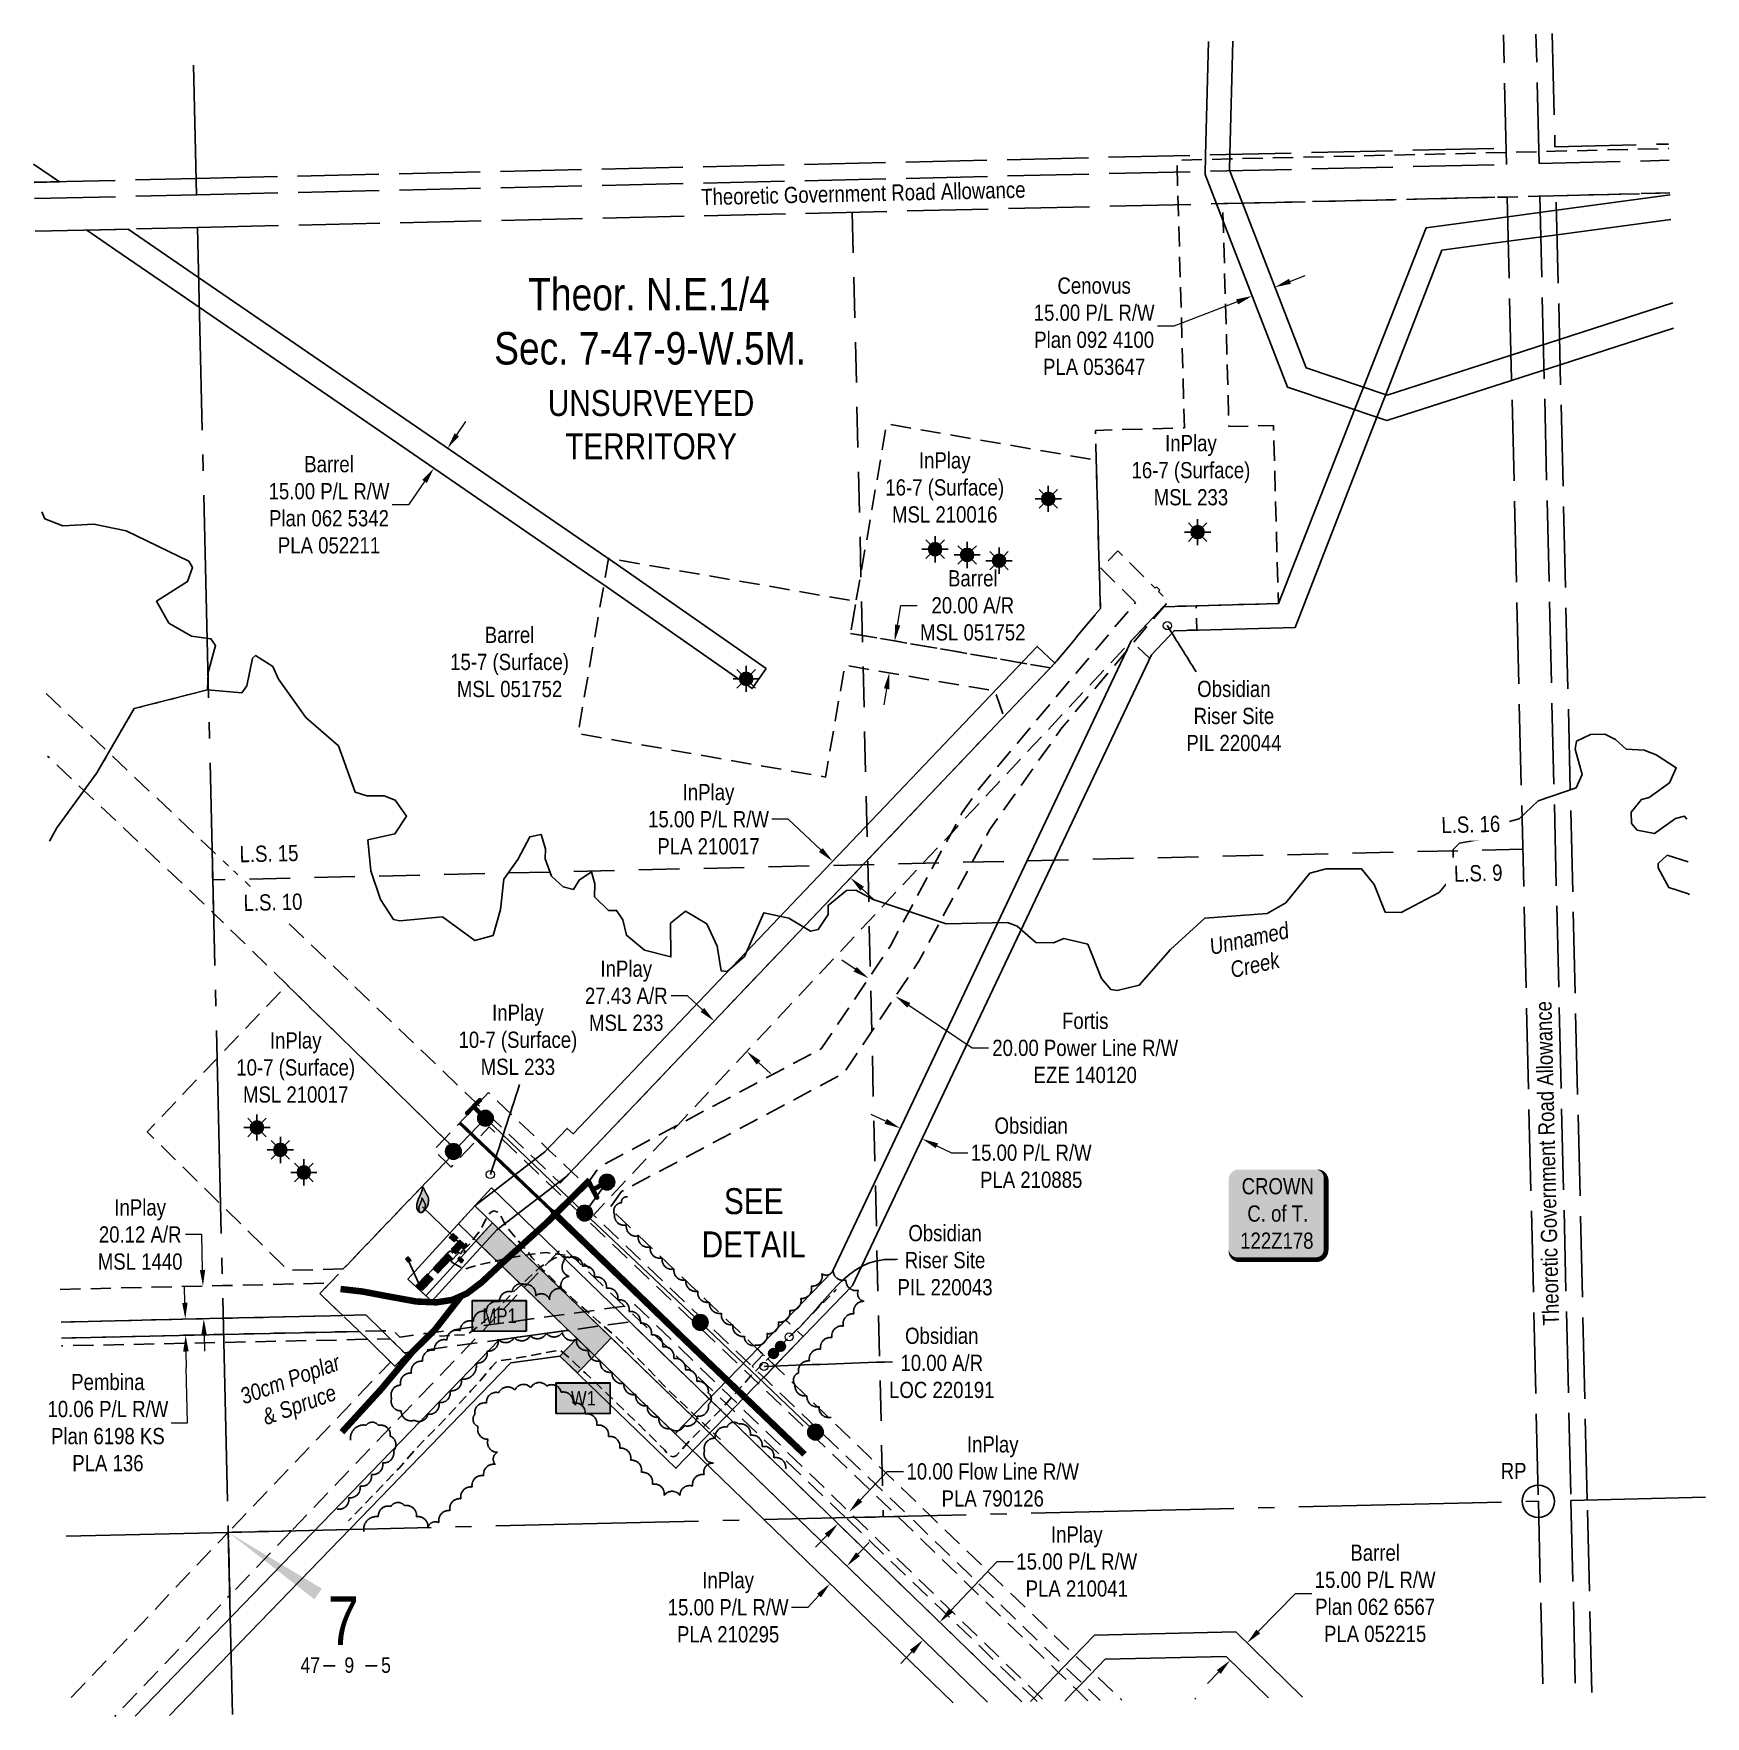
# Model space of a CAD drawing. Extents: x 611267 to 619164, y 5877763 to 5883089.
# Drawn here: x 613463 to 614494, y 5877902 to 5878939 of the extents above; entities that cross this region are included whole.
import ezdxf
from ezdxf.enums import TextEntityAlignment as Align

# ---------------------------------------------------------------- set-up
doc = ezdxf.new("R2010")
doc.units = 0
doc.header["$LTSCALE"] = 5
doc.header["$PDSIZE"] = 0.5
for name, pattern in [('0', [1, 1, 0]), ('foc-ACCESSROAD', [3.75, 2.5, -1.25]), ('foc-FLOWLINE', [3.75, 2.5, -1.25]), ('foc-LSD', [8, 5, -3]), ('foc-QUARTERLINE', [33, 25, -3, 2, -3]), ('foc-UNSURVEYED', [12.5, 10, -2.5]), ('foc-WHEELTRACKS', [2, 0.4, -1.6]), ('UG_PIPE', [1.875, 1.25, -0.625])]:
    doc.linetypes.add(name, pattern=pattern)
doc.layers.get('Defpoints').update_dxf_attribs({"color": 9})
for name, color, linetype in [('10', 1, 'Continuous'), ('35', 37, 'Continuous'), ('9', 3, 'Continuous'), ('AS-PIPE-UG', 44, 'UG_PIPE'), ('AS-POWER', 104, 'foc-POWER'), ('AS-POWER-EXISTING-ANC', 72, 'Continuous'), ('AS-POWER-EXISTING-PP', 72, 'Continuous'), ('AS-ROADS', 254, 'Continuous'), ('AS-SYMBOL', 7, 'Continuous'), ('C-AR', 13, 'foc-ACCESSROAD'), ('C-FLOWLINE', 13, 'foc-FLOWLINE'), ('C-RW', 13, 'Continuous'), ('C-SYMBOL', 7, 'Continuous'), ('C-WS', 13, 'foc-ACCESSROAD'), ('C-WS-S', 8, 'Continuous'), ('CG-NOTES', 7, 'Continuous'), ('DETAIL-T', 7, 'Continuous'), ('F-AR', 190, 'foc-ACCESSROAD'), ('F-EZE', 190, 'foc-FLOWLINE'), ('F-RW', 190, 'Continuous'), ('F-WS', 190, 'foc-ACCESSROAD'), ('F-WS-S', 8, 'Continuous'), ('L-QSEC', 8, 'foc-QUARTERLINE'), ('L-ROAD-T', 7, 'Continuous'), ('L-SECLBL', 7, 'Continuous'), ('L-SECTION-LSD', 7, 'foc-LSD'), ('L-UNS-T', 3, 'Continuous'), ('L-USEC', 7, 'foc-UNSURVEYED'), ('P-TEMP-BLOCKS', 250, 'Continuous'), ('P-WORKAREA', 113, 'Continuous'), ('P-WORKAREA-H', 111, 'Continuous'), ('T-BUSH', 110, '0'), ('T-BUSH-T', 110, 'Continuous'), ('T-WATER', 160, 'Continuous'), ('T-WATER-P3', 160, 'foc-WHEELTRACKS'), ('T-WATER-T', 170, 'Continuous')]:
    doc.layers.add(name, color=color, linetype=linetype)
doc.layers.add('AS-PIPE-AG', color=7, linetype='Continuous', true_color=0x7d00fa)
doc.layers.add('AS-STRUCTURE-H', color=7, linetype='Continuous', true_color=0xa8a8a8)
doc.layers.add('AS-STRUCTURE', color=7, linetype='Continuous', lineweight=30, true_color=0x595959)
for name, color, linetype, lineweight in [('C-AR-T', 13, 'Continuous', 9), ('C-RW-T', 13, 'Continuous', 9), ('C-WS-T', 13, 'Continuous', 9), ('F-AR-T', 190, 'Continuous', 9), ('F-EZE-T', 190, 'Continuous', 9), ('F-WS-T', 190, 'Continuous', 9)]:
    doc.layers.add(name, color=color, linetype=linetype, lineweight=lineweight)
doc.styles.add('100L', font='ARIALN.TTF', dxfattribs={"height": 11})
doc.styles.add('175L', font='ARIALN.TTF', dxfattribs={"height": 20})
doc.styles.add('80', font='ARIALN.TTF', dxfattribs={"height": 10})
doc.styles.add('80CG', font='ARIALN.TTF', dxfattribs={"height": 10})
doc.styles.add('80L', font='ARIALN.TTF', dxfattribs={"height": 10})
doc.styles.add('80LS', font='ARIALNI.TTF', dxfattribs={"height": 10})
doc.styles.add('foc-LtypeFont', font='ARIALN.TTF', dxfattribs={"height": 7.35})
doc.styles.add('SIMPLEX', font='ARIALN.TTF')
doc.linetypes.add('foc-POWER', pattern='A,6,-1,["P",foc-LtypeFont,S=0.2,R=0,X=-0.625,Y=-0.75],-1.24,4', length=12.24)
doc.linetypes.add('foc-TOPO-flowdirection-NOLINE', pattern='A,0,[">",foc-LtypeFont,S=0.3,R=0,X=0,Y=-0.945],-20,[">",foc-LtypeFont,S=0.3,R=0,X=0,Y=-0.945],0', length=20)
doc.dimstyles.new('Compass 5 000', dxfattribs={"dimscale": 5, "dimtxt": 9, "dimasz": 2, "dimexe": 0.2, "dimexo": 0.0625, "dimgap": 0.5, "dimtad": 0, "dimtih": 1, "dimtoh": 1, "dimzin": 0, "dimdsep": 46, "dimtxsty": '80CG', "dimcen": 0.1, "dimse1": 1, "dimse2": 1, "dimclrd": 256, "dimclrt": 256, "dimaunit": 1, "dimadec": 4, "dimazin": 0, "dimtfac": 0.06, "dimtofl": 0, "dimtmove": 0, "dimatfit": 1, "dimfxl": 0.2, "dimtolj": 1, "dimtzin": 0, "dimlwd": -1, "dimarcsym": 0})

msp = doc.modelspace()

# ---------------------------------------------------------------- texts
at = {"layer": 'C-SYMBOL', "color": 3, "insert": (613746.362, 5878788.005), "char_height": 20, "width": 190.50014, "attachment_point": 1, "style": '175L'}
msp.add_mtext('\\pi21.60068;Theor. N.E.1/4\\P\\pi0.61842;Sec. 7-47-9-W.5M.', dxfattribs=at)
at = {"layer": 'C-WS-T', "char_height": 10, "attachment_point": 5, "style": '80CG'}
for s, insert in [('\\A1;InPlay\\P16-7 (Surface)\\PMSL 233', (614176.462, 5878669.482)), ('\\A1;InPlay\\P16-7 (Surface)\\PMSL 210016', (614024.703, 5878658.856)), ('\\A1;InPlay\\P10-7 (Surface)\\PMSL 233', (613761.623, 5878318.483)), ('\\A1;InPlay\\P10-7 (Surface)\\PMSL 210017', (613624.658, 5878301.43))]:
    msp.add_mtext(s, dxfattribs=dict(at, insert=insert))
at = {"layer": 'DETAIL-T', "color": 3, "insert": (613906.98, 5878205.771), "char_height": 15.9939, "width": 63.61173, "attachment_point": 5, "style": '80CG'}
msp.add_mtext('SEE\\PDETAIL', dxfattribs=at)
at = {"layer": 'F-AR-T', "insert": (614022.883, 5878119.4), "char_height": 10, "attachment_point": 5, "style": '80CG'}
msp.add_mtext('\\A1;Obsidian\\P10.00 A/R\\PLOC 220191', dxfattribs=at)
at = {"layer": 'F-WS-T', "char_height": 10, "attachment_point": 5, "style": '80CG'}
for s, insert in [('\\A1;Barrel\\P15-7 (Surface)\\PMSL 051752', (613756.469, 5878551.329)), ('\\A1;Obsidian\\PRiser Site\\PPIL 220044', (614202.946, 5878518.036)), ('\\A1;Obsidian\\PRiser Site\\PPIL 220043', (614024.903, 5878182.68))]:
    msp.add_mtext(s, dxfattribs=dict(at, insert=insert))
at = {"layer": 'L-ROAD-T', "style": '80L'}
for rotation, p in [(1.33184, (613974.556, 5878840.151)), (91.366423, (614396.072, 5878242.458))]:
    msp.add_text('Theoretic Government Road Allowance', height=10, rotation=rotation, dxfattribs=at).set_placement(p, align=Align.MIDDLE_CENTER)
at = {"layer": 'L-UNS-T', "color": 3, "insert": (613843.706, 5878697.493), "char_height": 16, "attachment_point": 5, "style": '80L'}
msp.add_mtext_dynamic_manual_height_columns('UNSURVEYED TERRITORY', width=126.41375, gutter_width=47.5, heights=[0], dxfattribs=at)
at = {"layer": 'T-WATER-T', "insert": (614186.442, 5878380.438), "char_height": 9.98666, "attachment_point": 1, "rotation": 12.325102, "style": '80L'}
msp.add_mtext_dynamic_manual_height_columns('\\pi0.60513,t130.43175;{\\fArial Narrow|b0|i1|c0|p34;Unnamed \\P\\pi10.08769,t139.91431;Creek}', width=50.25799, gutter_width=50, heights=[0], dxfattribs=at)

# ---------------------------------------------------------------- blocks, each defined once
blk = doc.blocks.new('*U368')
h = blk.add_hatch(color=59)
edge = h.paths.add_edge_path()
edge.add_line((-24, -28.5), (24, -28.5))
edge.add_arc((24, -22.5), 6, 270, 360)
edge.add_line((30, -22.5), (30, 21))
edge.add_arc((24, 21), 6, 0, 90)
edge.add_line((24, 27), (-24, 27))
edge.add_arc((-24, 21), 6, 90, 180)
edge.add_line((-30, 21), (-30, -22.5))
edge.add_arc((-24, -22.5), 6, 180, 270)
at = {"color": 1, "flags": 128}
blk.add_lwpolyline([(-24, -28.5, 3, 3, 0), (24, -28.5, 3, 3, 0.414214), (30, -22.5, 3, 3, 0), (30, 21, 3, 0, 0.414214), (24, 27, 0, 0, 0), (-24, 27, 0, 0, 0.414214), (-30, 21, 0, 0, 0), (-30, -22.5, 0, 3, 0.414214)], format="xyseb", close=True, dxfattribs=at)
blk.add_lwpolyline([(-22.3, 4.8, 0, 7.5, 0), (0, 0, 0, 0, 0)], format="xyseb", dxfattribs=at)
at = {"color": 1, "style": '80'}
blk.add_attdef('ENTER_TEXT_001', (-36, -5), '', height=10, dxfattribs=at)
blk = doc.blocks.new('RISER')
h = blk.add_hatch(color=255)
h.dxf.hatch_style = 1
edge = h.paths.add_edge_path()
edge.add_arc((0, 0), 0.7, 0, 360)
blk.add_hatch(color=13).paths.add_polyline_path([(0.58, -0.15), (-0.58, -0.15, 0.774597)])
at = {"color": 13}
blk.add_line((-0.58, -0.15), (0.58, -0.15), dxfattribs=at)
blk.add_circle((0, 0), 0.6, dxfattribs=at)
blk = doc.blocks.new('*U390')
h = blk.add_hatch(color=255)
h.dxf.hatch_style = 1
edge = h.paths.add_edge_path()
edge.add_arc((-0.51, 0.97), 0.2, 27.7922, 207.7922, ccw=False)
edge.add_line((-0.34, 1.07), (0.27, -0.08))
edge.add_line((0.27, -0.08), (0.69, -0.88))
edge.add_arc((0.51, -0.97), 0.2, -152.2078, 27.7922, ccw=False)
edge.add_line((0.34, -1.07), (-0.69, 0.88))
h = blk.add_hatch(color=255)
h.dxf.hatch_style = 1
edge = h.paths.add_edge_path()
edge.add_arc((1.76, 0.93), 0.2, -62.2078, 117.7922, ccw=False)
edge.add_line((1.85, 0.75), (0.27, -0.08))
edge.add_line((0.27, -0.08), (0.08, 0.27))
edge.add_line((0.08, 0.27), (1.66, 1.1))
at = {"color": 255}
blk.add_lwpolyline([(-0.69, 0.88, -1), (-0.34, 1.07), (0.27, -0.08), (0.69, -0.88, -1), (0.34, -1.07)], format="xyb", close=True, dxfattribs=at)
at = {"color": 72, "const_width": 0.1, "flags": 128}
for points in [[(-0.51, 0.97), (0.51, -0.97)], [(1.76, 0.93), (0, 0)]]:
    blk.add_lwpolyline(points, dxfattribs=at)
at = {"color": 255, "flags": 128}
blk.add_lwpolyline([(1.66, 1.1, -1), (1.85, 0.75), (0.27, -0.08), (0.08, 0.27)], format="xyb", close=True, dxfattribs=at)
blk = doc.blocks.new('*U389')
h = blk.add_hatch(color=255)
h.dxf.hatch_style = 1
edge = h.paths.add_edge_path()
edge.add_arc((0.77, 0.79), 0.2, -44.2945, 135.7055, ccw=False)
edge.add_line((0.91, 0.65), (0, -0.28))
edge.add_line((0, -0.28), (-0.63, -0.93))
edge.add_arc((-0.77, -0.79), 0.2, 135.7055, 315.7055, ccw=False)
edge.add_line((-0.91, -0.65), (0.63, 0.93))
h = blk.add_hatch(color=255)
h.dxf.hatch_style = 1
edge = h.paths.add_edge_path()
edge.add_arc((1.47, -1.44), 0.2, -134.2945, 45.7055, ccw=False)
edge.add_line((1.33, -1.58), (0, -0.28))
edge.add_line((0, -0.28), (0.28, 0))
edge.add_line((0.28, 0), (1.61, -1.29))
at = {"color": 255}
blk.add_lwpolyline([(0.63, 0.93, -1), (0.91, 0.65), (0, -0.28), (-0.63, -0.93, -1), (-0.91, -0.65)], format="xyb", close=True, dxfattribs=at)
at = {"color": 72, "const_width": 0.1, "flags": 128}
for points in [[(0.77, 0.79), (-0.77, -0.79)], [(1.47, -1.44), (0, 0)]]:
    blk.add_lwpolyline(points, dxfattribs=at)
at = {"color": 255, "flags": 128}
blk.add_lwpolyline([(1.61, -1.29, -1), (1.33, -1.58), (0, -0.28), (0.28, 0)], format="xyb", close=True, dxfattribs=at)
blk = doc.blocks.new('POWERPOLE')
h = blk.add_hatch(color=255)
edge = h.paths.add_edge_path()
edge.add_arc((0, 0), 0.96, 0, 360)
at = {"linetype": 'Continuous'}
for p, q in [((0.68, -0.68), (-0.68, 0.68)), ((-0.68, -0.68), (0.68, 0.68))]:
    blk.add_line(p, q, dxfattribs=at)
blk.add_circle((0, 0), 0.96, dxfattribs=at)
blk = doc.blocks.new('FLARE')
h = blk.add_hatch(color=255)
h.dxf.hatch_style = 1
h.paths.add_polyline_path([(0.16, 2.41, 0.114147), (0.13, 2.43), (0.11, 2.44, 0.261551), (0.01, 2.42), (0, 2.41, 0.131268), (-0.03, 2.37), (-0.04, 2.35, 0.041497), (-0.05, 2.33), (-0.05, 2.29, 0.015174), (-0.05, 2.29), (-0.06, 2.24, 0.004376), (-0.06, 2.24), (-0.07, 2.18), (-0.08, 2.11), (-0.09, 2.05), (-0.1, 1.98), (-0.12, 1.91), (-0.14, 1.83), (-0.17, 1.76), (-0.19, 1.68), (-0.22, 1.61), (-0.26, 1.53), (-0.29, 1.46), (-0.32, 1.39), (-0.36, 1.32), (-0.39, 1.25, 0.000505), (-0.39, 1.25), (-0.43, 1.18, 0.002398), (-0.43, 1.18), (-0.46, 1.1, 0.004177), (-0.46, 1.1), (-0.5, 1.03, 0.005735), (-0.5, 1.03), (-0.53, 0.95, 0.006994), (-0.53, 0.95), (-0.56, 0.87, 0.00791), (-0.57, 0.87), (-0.6, 0.78, 0.008323), (-0.6, 0.78), (-0.63, 0.69, 0.008095), (-0.63, 0.68), (-0.66, 0.59, 0.008067), (-0.66, 0.59), (-0.68, 0.49, 0.008387), (-0.68, 0.49), (-0.7, 0.39, 0.009056), (-0.71, 0.38), (-0.72, 0.28, 0.010123), (-0.72, 0.28), (-0.74, 0.18, 0.011689), (-0.74, 0.18), (-0.75, 0.08, 0.013925), (-0.75, 0.08), (-0.75, -0.02, 0.016488), (-0.75, -0.02), (-0.75, -0.11, 0.017255), (-0.75, -0.12), (-0.74, -0.2, 0.01735), (-0.74, -0.2), (-0.73, -0.28, 0.017311), (-0.73, -0.29), (-0.71, -0.36, 0.01715), (-0.71, -0.36), (-0.69, -0.43, 0.016886), (-0.69, -0.44), (-0.66, -0.5, 0.016546), (-0.66, -0.5), (-0.63, -0.56, 0.016164), (-0.63, -0.56), (-0.6, -0.61, 0.016329), (-0.6, -0.62), (-0.57, -0.66, 0.018828), (-0.57, -0.67), (-0.54, -0.71, 0.022087), (-0.53, -0.71), (-0.5, -0.75, 0.025345), (-0.49, -0.76), (-0.46, -0.78, 0.028234), (-0.45, -0.79), (-0.42, -0.82, 0.030298), (-0.41, -0.82), (-0.37, -0.84, 0.031129), (-0.36, -0.85), (-0.32, -0.86, 0.030544), (-0.31, -0.87), (-0.27, -0.88, 0.028465), (-0.26, -0.88), (-0.22, -0.89, 0.025311), (-0.21, -0.89), (-0.16, -0.89, 0.02283), (-0.15, -0.89), (-0.11, -0.89, 0.021226), (-0.1, -0.89), (-0.05, -0.88, 0.020401), (-0.04, -0.88), (0, -0.87, 0.020299), (0.01, -0.87), (0.05, -0.85, 0.020911), (0.06, -0.85), (0.11, -0.83, 0.022277), (0.11, -0.83), (0.15, -0.81, 0.023712), (0.16, -0.8), (0.2, -0.78, 0.022408), (0.21, -0.78), (0.24, -0.75, 0.01993), (0.25, -0.74), (0.28, -0.72, 0.017146), (0.28, -0.71), (0.31, -0.68, 0.014211), (0.32, -0.68), (0.35, -0.64, 0.011221), (0.35, -0.64), (0.37, -0.61, 0.008212), (0.38, -0.61), (0.4, -0.57, 0.005172), (0.4, -0.57), (0.42, -0.54, 0.002523), (0.43, -0.54), (0.45, -0.5, 0.001671), (0.45, -0.5), (0.47, -0.47, 0.001229), (0.47, -0.47), (0.49, -0.44, 0.00075), (0.49, -0.44), (0.51, -0.41, 0.00026), (0.51, -0.41), (0.54, -0.37), (0.56, -0.34), (0.58, -0.3), (0.61, -0.27), (0.63, -0.23, 0.001311), (0.63, -0.23), (0.66, -0.19, 0.003726), (0.66, -0.19), (0.69, -0.15, 0.006065), (0.69, -0.14), (0.72, -0.1, 0.008452), (0.72, -0.1), (0.74, -0.05, 0.010991), (0.75, -0.05), (0.77, 0, 0.013767), (0.77, 0), (0.79, 0.05, 0.016839), (0.8, 0.05), (0.81, 0.1, 0.019104), (0.82, 0.11), (0.83, 0.15, 0.016987), (0.83, 0.16), (0.84, 0.21, 0.013636), (0.84, 0.21), (0.85, 0.26, 0.010244), (0.85, 0.27), (0.86, 0.31, 0.006846), (0.86, 0.32), (0.86, 0.37, 0.003419), (0.86, 0.37), (0.86, 0.41), (0.87, 0.46), (0.87, 0.5), (0.88, 0.54), (0.88, 0.59), (0.89, 0.63, 0.001278), (0.89, 0.63), (0.89, 0.67, 0.004735), (0.89, 0.67), (0.9, 0.71, 0.008354), (0.9, 0.72), (0.9, 0.76, 0.012059), (0.9, 0.76), (0.9, 0.8, 0.015712), (0.9, 0.81), (0.9, 0.85, 0.018457), (0.9, 0.85), (0.9, 0.89, 0.018102), (0.9, 0.9), (0.89, 0.94, 0.016533), (0.89, 0.95), (0.88, 0.99, 0.014576), (0.88, 0.99), (0.87, 1.03, 0.012435), (0.86, 1.04), (0.85, 1.08, 0.010283), (0.85, 1.09), (0.83, 1.13, 0.00824), (0.83, 1.13), (0.81, 1.18, 0.00638), (0.81, 1.18), (0.78, 1.23, 0.004735), (0.78, 1.23), (0.76, 1.29, 0.003388), (0.75, 1.29), (0.73, 1.34, 0.002345), (0.73, 1.34), (0.7, 1.4, 0.001492), (0.7, 1.4), (0.67, 1.46, 0.000746), (0.67, 1.46), (0.63, 1.51), (0.6, 1.57), (0.57, 1.62), (0.55, 1.68), (0.52, 1.73), (0.49, 1.78), (0.47, 1.83), (0.45, 1.87), (0.42, 1.92), (0.4, 1.97), (0.38, 2.02), (0.35, 2.08, 0.000332), (0.35, 2.08), (0.33, 2.13, 0.001849), (0.33, 2.13), (0.3, 2.19, 0.0038), (0.3, 2.19), (0.27, 2.24, 0.006473), (0.27, 2.24), (0.25, 2.29, 0.010865), (0.24, 2.3), (0.22, 2.34, 0.019524), (0.22, 2.34), (0.19, 2.38, 0.041077), (0.18, 2.39)])
at = {"color": 13, "flags": 128}
for points in [[(0.11, -0.72), (0.07, -0.74), (0.03, -0.76), (-0.02, -0.77), (-0.07, -0.78), (-0.11, -0.79), (-0.16, -0.79), (-0.2, -0.79), (-0.25, -0.78), (-0.29, -0.77), (-0.32, -0.76), (-0.36, -0.74), (-0.4, -0.71), (-0.43, -0.68), (-0.46, -0.65), (-0.49, -0.61), (-0.52, -0.56), (-0.54, -0.51), (-0.57, -0.46), (-0.59, -0.4), (-0.61, -0.33), (-0.63, -0.26), (-0.64, -0.19), (-0.65, -0.11), (-0.65, -0.02), (-0.65, 0.07), (-0.64, 0.17), (-0.63, 0.27), (-0.61, 0.36), (-0.58, 0.46), (-0.56, 0.56), (-0.53, 0.66), (-0.5, 0.75), (-0.47, 0.83), (-0.44, 0.91), (-0.41, 0.99), (-0.37, 1.06), (-0.34, 1.13), (-0.3, 1.2), (-0.27, 1.27), (-0.23, 1.34), (-0.2, 1.42), (-0.16, 1.49), (-0.13, 1.57), (-0.1, 1.65), (-0.07, 1.73), (-0.04, 1.8), (-0.02, 1.88), (0, 1.96), (0.01, 2.03), (0.02, 2.1), (0.03, 2.17), (0.04, 2.22), (0.05, 2.27), (0.05, 2.31), (0.06, 2.34), (0.08, 2.35), (0.09, 2.34), (0.11, 2.32), (0.13, 2.29), (0.16, 2.25), (0.18, 2.2), (0.21, 2.14), (0.24, 2.09), (0.26, 2.03), (0.29, 1.98), (0.31, 1.93), (0.33, 1.88), (0.36, 1.83), (0.38, 1.78), (0.41, 1.73), (0.43, 1.68), (0.46, 1.63), (0.49, 1.58), (0.52, 1.52), (0.55, 1.47), (0.58, 1.41), (0.61, 1.35), (0.64, 1.3), (0.67, 1.24), (0.69, 1.19), (0.72, 1.14), (0.74, 1.09), (0.75, 1.05), (0.77, 1), (0.78, 0.96), (0.79, 0.92), (0.8, 0.88), (0.8, 0.84), (0.8, 0.8), (0.8, 0.76), (0.8, 0.72), (0.79, 0.68), (0.79, 0.64), (0.78, 0.6), (0.78, 0.56), (0.77, 0.51), (0.77, 0.47), (0.76, 0.42), (0.76, 0.37), (0.76, 0.33), (0.75, 0.28), (0.74, 0.23), (0.73, 0.18), (0.72, 0.13), (0.7, 0.09), (0.68, 0.04), (0.66, 0), (0.63, -0.05), (0.61, -0.09), (0.58, -0.13), (0.55, -0.17), (0.53, -0.21), (0.5, -0.25), (0.48, -0.28), (0.45, -0.32), (0.43, -0.35), (0.41, -0.38), (0.39, -0.42), (0.37, -0.45), (0.34, -0.48), (0.32, -0.51), (0.3, -0.55), (0.27, -0.58), (0.24, -0.61), (0.21, -0.64), (0.18, -0.67), (0.15, -0.7)], [(0.02, -0.75), (-0.01, -0.76), (-0.03, -0.77), (-0.05, -0.78), (-0.08, -0.78), (-0.11, -0.79), (-0.13, -0.79), (-0.16, -0.79), (-0.18, -0.78), (-0.2, -0.78), (-0.23, -0.77), (-0.25, -0.76), (-0.26, -0.74), (-0.28, -0.73), (-0.3, -0.71), (-0.32, -0.69), (-0.33, -0.66), (-0.35, -0.63), (-0.36, -0.6), (-0.37, -0.57), (-0.39, -0.53), (-0.4, -0.49), (-0.4, -0.45), (-0.41, -0.41), (-0.41, -0.36), (-0.41, -0.31), (-0.4, -0.25), (-0.39, -0.2), (-0.38, -0.14), (-0.37, -0.09), (-0.36, -0.03), (-0.34, 0.02), (-0.32, 0.07), (-0.31, 0.12), (-0.29, 0.16), (-0.27, 0.21), (-0.25, 0.25), (-0.23, 0.29), (-0.21, 0.33), (-0.19, 0.37), (-0.17, 0.41), (-0.15, 0.45), (-0.14, 0.49), (-0.12, 0.53), (-0.1, 0.58), (-0.08, 0.62), (-0.07, 0.66), (-0.06, 0.71), (-0.05, 0.75), (-0.04, 0.79), (-0.03, 0.83), (-0.03, 0.87), (-0.02, 0.9), (-0.02, 0.93), (-0.01, 0.95), (-0.01, 0.96), (0, 0.97), (0.01, 0.96), (0.02, 0.95), (0.03, 0.94), (0.04, 0.91), (0.06, 0.88), (0.07, 0.86), (0.09, 0.82), (0.1, 0.79), (0.12, 0.76), (0.13, 0.74), (0.14, 0.71), (0.16, 0.68), (0.17, 0.65), (0.18, 0.63), (0.2, 0.6), (0.21, 0.57), (0.23, 0.54), (0.25, 0.51), (0.26, 0.47), (0.28, 0.44), (0.3, 0.41), (0.31, 0.38), (0.33, 0.35), (0.34, 0.32), (0.36, 0.29), (0.37, 0.27), (0.38, 0.24), (0.39, 0.22), (0.39, 0.19), (0.4, 0.17), (0.4, 0.15), (0.41, 0.13), (0.41, 0.1), (0.41, 0.08), (0.4, 0.06), (0.4, 0.04), (0.4, 0.01), (0.39, -0.01), (0.39, -0.03), (0.39, -0.06), (0.39, -0.08), (0.38, -0.11), (0.38, -0.14), (0.38, -0.16), (0.38, -0.19), (0.37, -0.22), (0.37, -0.24), (0.36, -0.27), (0.35, -0.3), (0.34, -0.32), (0.32, -0.35), (0.31, -0.37), (0.3, -0.4), (0.28, -0.42), (0.27, -0.44), (0.25, -0.46), (0.24, -0.48), (0.22, -0.5), (0.21, -0.52), (0.2, -0.54), (0.19, -0.56), (0.17, -0.58), (0.16, -0.6), (0.15, -0.61), (0.14, -0.63), (0.12, -0.65), (0.11, -0.67), (0.09, -0.69), (0.08, -0.7), (0.06, -0.72), (0.04, -0.74)]]:
    blk.add_lwpolyline(points, close=True, dxfattribs=at)
blk = doc.blocks.new('L-SECLBL')
at = {"layer": '9', "color": 7}
for p, q in [((-5.1, -27.8), (-12.3, -27.8)), ((20.7, -27.8), (13.5, -27.8))]:
    blk.add_line(p, q, dxfattribs=at)
at = {"layer": '10', "color": 2, "style": 'SIMPLEX'}
blk.add_attdef('SEC', text='', height=30, dxfattribs=at).set_placement((0, 0), align=Align.MIDDLE)
at = {"layer": '10', "color": 5, "style": '80L'}
blk.add_attdef('TWP', text='', height=9.5, dxfattribs=at).set_placement((-14.4, -27.4), align=Align.MIDDLE_RIGHT)
blk.add_attdef('RGE', text='', height=9.5, dxfattribs=at).set_placement((3.6, -27.4), align=Align.MIDDLE_CENTER)
blk.add_attdef('MER', text='', height=9.5, dxfattribs=at).set_placement((23.2, -27.4), align=Align.MIDDLE_LEFT)
blk = doc.blocks.new('*D373')
at = {"layer": 'C-AR-T', "transparency": 16777216}
for p, q in [((613866.1, 5878345.6), (613856.1, 5878345.6)), ((613875.3, 5878337), (613866.1, 5878345.6)), ((613910, 5878304.5), (613917.3, 5878297.7))]:
    blk.add_line(p, q, dxfattribs=at)
for points in [[(613876.4, 5878338.2), (613874.2, 5878335.7), (613882.6, 5878330.1)], [(613911.1, 5878305.7), (613908.8, 5878303.3), (613902.7, 5878311.3)]]:
    blk.add_solid(points, dxfattribs=at)
at = {"layer": 'Defpoints', "color": 0, "transparency": 16777216}
for p in [(613925.4, 5878375.9), (613945.5, 5878357.1), (613882.6, 5878330.1)]:
    blk.add_point(p, dxfattribs=at)
at = {"layer": 'C-AR-T', "transparency": 16777216, "insert": (613828.4, 5878345.6), "char_height": 10, "attachment_point": 5, "style": '80CG'}
blk.add_mtext('\\A1;InPlay\\P27.43 A/R\\PMSL 233', dxfattribs=at)
blk = doc.blocks.new('*D374')
at = {"layer": 'C-AR-T', "transparency": 16777216}
for p, q in [((613566.7, 5878198.5), (613556.7, 5878198.5)), ((613567.3, 5878176.8), (613566.7, 5878198.5)), ((613568.2, 5878136.6), (613568.4, 5878126.6))]:
    blk.add_line(p, q, dxfattribs=at)
for points in [[(613568.9, 5878176.8), (613565.6, 5878176.7), (613567.5, 5878166.8)], [(613569.9, 5878136.7), (613566.5, 5878136.6), (613568, 5878146.6)]]:
    blk.add_solid(points, dxfattribs=at)
at = {"layer": 'Defpoints', "color": 0, "transparency": 16777216}
for p in [(613549.4, 5878166.3), (613567.5, 5878166.8), (613549.9, 5878146.2)]:
    blk.add_point(p, dxfattribs=at)
at = {"layer": 'C-AR-T', "transparency": 16777216, "insert": (613528.8, 5878198.5), "char_height": 10, "attachment_point": 5, "style": '80CG'}
blk.add_mtext('\\A1;InPlay\\P20.12 A/R\\PMSL 1440', dxfattribs=at)
blk = doc.blocks.new('*D375')
at = {"layer": 'Defpoints', "color": 0, "transparency": 16777216}
for p in [(613993.9, 5878564.3), (614011.4, 5878561.3), (614008, 5878541.6)]:
    blk.add_point(p, dxfattribs=at)
at = {"layer": 'F-AR-T', "transparency": 16777216}
for p, q in [((613995.6, 5878574.1), (613997.7, 5878586.2)), ((613997.7, 5878586.2), (614007.7, 5878586.2)), ((613988.8, 5878534.8), (613987.1, 5878524.9))]:
    blk.add_line(p, q, dxfattribs=at)
for points in [[(613994, 5878574.4), (613997.3, 5878573.9), (613993.9, 5878564.3)], [(613987.2, 5878535.1), (613990.5, 5878534.5), (613990.5, 5878544.6)]]:
    blk.add_solid(points, dxfattribs=at)
at = {"layer": 'F-AR-T', "transparency": 16777216, "insert": (614042, 5878586.2), "char_height": 10, "attachment_point": 5, "style": '80CG'}
blk.add_mtext('\\A1;Barrel\\P20.00 A/R\\PMSL 051752', dxfattribs=at)
blk = doc.blocks.new('*D376')
at = {"layer": 'Defpoints', "color": 0, "transparency": 16777216}
for p in [(613631.6, 5878148.1), (613556.8, 5878136.5), (613631.9, 5878138.1)]:
    blk.add_point(p, dxfattribs=at)
at = {"layer": 'F-AR-T', "transparency": 16777216}
for p, q in [((613556.4, 5878156.5), (613556.1, 5878166.5)), ((613557, 5878126.5), (613557.2, 5878116.5)), ((613558, 5878082.6), (613557.2, 5878116.5)), ((613548, 5878082.6), (613558, 5878082.6))]:
    blk.add_line(p, q, dxfattribs=at)
for points in [[(613558, 5878156.5), (613554.7, 5878156.4), (613556.6, 5878146.5)], [(613558.7, 5878126.5), (613555.3, 5878126.4), (613556.8, 5878136.5)]]:
    blk.add_solid(points, dxfattribs=at)
at = {"layer": 'F-AR-T', "transparency": 16777216, "insert": (613508.9, 5878082.6), "char_height": 10, "attachment_point": 5, "style": '80CG', "bg_fill": 3, "box_fill_scale": 1.1, "bg_fill_color": 256, "bg_fill_true_color": 13158600, "bg_fill_transparency": 0}
blk.add_mtext('\\A1;Pembina\\P10.06 P/L R/W\\PPlan 6198 KS\\PPLA 136', dxfattribs=at)
blk = doc.blocks.new('*D377')
at = {"layer": 'Defpoints', "color": 0, "transparency": 16777216}
for p in [(613718.3, 5878683.1), (613770.9, 5878647), (613762.4, 5878634.7)]:
    blk.add_point(p, dxfattribs=at)
at = {"layer": 'F-AR-T', "transparency": 16777216}
for p, q in [((613723.9, 5878691.4), (613729.6, 5878699.6)), ((613704.1, 5878662.5), (613694.2, 5878648.2)), ((613694.2, 5878648.2), (613684.2, 5878648.2))]:
    blk.add_line(p, q, dxfattribs=at)
for points in [[(613722.6, 5878692.3), (613725.3, 5878690.4), (613718.3, 5878683.1)], [(613702.7, 5878663.5), (613705.5, 5878661.6), (613709.8, 5878670.8)]]:
    blk.add_solid(points, dxfattribs=at)
at = {"layer": 'F-AR-T', "transparency": 16777216, "insert": (613645.2, 5878648.2), "char_height": 10, "attachment_point": 5, "style": '80CG'}
blk.add_mtext('\\A1;Barrel\\P15.00 P/L R/W\\PPlan 062 5342\\PPLA 052211', dxfattribs=at)
blk = doc.blocks.new('*D378')
at = {"layer": 'Defpoints', "color": 0, "transparency": 16777216}
for p in [(614202.3, 5878807.5), (614216.3, 5878813), (614214.2, 5878776.9)]:
    blk.add_point(p, dxfattribs=at)
at = {"layer": 'F-AR-T', "transparency": 16777216}
for p, q in [((614237.5, 5878785.9), (614246.8, 5878789.5)), ((614204.9, 5878773.3), (614165.9, 5878758.2)), ((614165.9, 5878758.2), (614155.9, 5878758.2))]:
    blk.add_line(p, q, dxfattribs=at)
for points in [[(614236.9, 5878787.5), (614238.1, 5878784.4), (614228.2, 5878782.3)], [(614204.3, 5878774.8), (614205.5, 5878771.7), (614214.2, 5878776.9)]]:
    blk.add_solid(points, dxfattribs=at)
at = {"layer": 'F-AR-T', "transparency": 16777216, "insert": (614116.8, 5878758.2), "char_height": 10, "attachment_point": 5, "style": '80CG'}
blk.add_mtext('\\A1;Cenovus\\P15.00 P/L R/W\\PPlan 092 4100\\PPLA 053647', dxfattribs=at)
blk = doc.blocks.new('*D379')
at = {"layer": 'C-RW-T', "transparency": 16777216}
for p, q in [((613928.2, 5878454.4), (613918.2, 5878454.4)), ((613948.3, 5878435.5), (613928.2, 5878454.4)), ((613973.9, 5878411.6), (613981.2, 5878404.7))]:
    blk.add_line(p, q, dxfattribs=at)
for points in [[(613949.5, 5878436.7), (613947.2, 5878434.3), (613955.6, 5878428.6)], [(613975, 5878412.8), (613972.7, 5878410.4), (613966.6, 5878418.4)]]:
    blk.add_solid(points, dxfattribs=at)
at = {"layer": 'Defpoints', "color": 0, "transparency": 16777216}
for p in [(613948.2, 5878420.7), (613955.6, 5878428.6), (613959.1, 5878410.4)]:
    blk.add_point(p, dxfattribs=at)
at = {"layer": 'C-RW-T', "transparency": 16777216, "insert": (613879.1, 5878454.4), "char_height": 10, "attachment_point": 5, "style": '80CG'}
blk.add_mtext('\\A1;InPlay\\P15.00 P/L R/W\\PPLA 210017', dxfattribs=at)
blk = doc.blocks.new('*D380')
at = {"layer": 'C-RW-T', "transparency": 16777216}
for p, q in [((614028.5, 5877966.9), (614057, 5877997)), ((614057, 5877997), (614067, 5877997)), ((614004.5, 5877941.4), (613997.6, 5877934.2))]:
    blk.add_line(p, q, dxfattribs=at)
for points in [[(614027.3, 5877968), (614029.7, 5877965.7), (614021.6, 5877959.6)], [(614003.2, 5877942.6), (614005.7, 5877940.3), (614011.3, 5877948.7)]]:
    blk.add_solid(points, dxfattribs=at)
at = {"layer": 'Defpoints', "color": 0, "transparency": 16777216}
for p in [(613936.5, 5878040.1), (613926.2, 5878029.2), (614021.6, 5877959.6)]:
    blk.add_point(p, dxfattribs=at)
at = {"layer": 'C-RW-T', "transparency": 16777216, "insert": (614106.1, 5877997), "char_height": 10, "attachment_point": 5, "style": '80CG'}
blk.add_mtext('\\A1;InPlay\\P15.00 P/L R/W\\PPLA 210041', dxfattribs=at)
blk = doc.blocks.new('*D381')
at = {"layer": 'C-RW-T', "transparency": 16777216}
for p, q in [((613971.2, 5878001.5), (613978.1, 5878008.8)), ((613947.2, 5877976.1), (613940.3, 5877968.8)), ((613940.3, 5877968.8), (613930.3, 5877968.8))]:
    blk.add_line(p, q, dxfattribs=at)
for points in [[(613970, 5878002.7), (613972.4, 5878000.4), (613964.4, 5877994.2)], [(613946, 5877977.2), (613948.4, 5877974.9), (613954.1, 5877983.4)]]:
    blk.add_solid(points, dxfattribs=at)
at = {"layer": 'Defpoints', "color": 0, "transparency": 16777216}
for p in [(613963.8, 5877994.8), (613964.4, 5877994.2), (613953.5, 5877983.9)]:
    blk.add_point(p, dxfattribs=at)
at = {"layer": 'C-RW-T', "transparency": 16777216, "insert": (613891.2, 5877968.8), "char_height": 10, "attachment_point": 5, "style": '80CG'}
blk.add_mtext('\\A1;InPlay\\P15.00 P/L R/W\\PPLA 210295', dxfattribs=at)
blk = doc.blocks.new('*D382')
at = {"layer": 'Defpoints', "color": 0, "transparency": 16777216}
for p in [(614006.8, 5878284), (614020.4, 5878277.6), (614010.8, 5878257.5)]:
    blk.add_point(p, dxfattribs=at)
at = {"layer": 'F-AR-T', "transparency": 16777216}
for p, q in [((613988.3, 5878268.3), (613979.3, 5878272.6)), ((614019.9, 5878253.2), (614028.9, 5878248.9)), ((614028.9, 5878248.9), (614038.9, 5878248.9))]:
    blk.add_line(p, q, dxfattribs=at)
for points in [[(613989, 5878269.8), (613987.6, 5878266.8), (613997.3, 5878264)], [(614020.6, 5878254.7), (614019.2, 5878251.7), (614010.8, 5878257.5)]]:
    blk.add_solid(points, dxfattribs=at)
at = {"layer": 'F-AR-T', "transparency": 16777216, "insert": (614078, 5878248.9), "char_height": 10, "attachment_point": 5, "style": '80CG'}
blk.add_mtext('\\A1;Obsidian\\P15.00 P/L R/W\\PPLA 210885', dxfattribs=at)
blk = doc.blocks.new('*D383')
at = {"layer": 'C-RW-T', "transparency": 16777216}
for p, q in [((613972.6, 5878034.9), (613989.3, 5878052.5)), ((613989.3, 5878052.5), (613999.3, 5878052.5)), ((613952, 5878013), (613945.1, 5878005.8))]:
    blk.add_line(p, q, dxfattribs=at)
for points in [[(613971.4, 5878036), (613973.9, 5878033.8), (613965.8, 5878027.6)], [(613950.8, 5878014.2), (613953.2, 5878011.9), (613958.9, 5878020.3)]]:
    blk.add_solid(points, dxfattribs=at)
at = {"layer": 'Defpoints', "color": 0, "transparency": 16777216}
for p in [(613867.1, 5878120.9), (613860.2, 5878113.6), (613958.9, 5878020.3)]:
    blk.add_point(p, dxfattribs=at)
at = {"layer": 'C-RW-T', "transparency": 16777216, "insert": (614054.3, 5878052.5), "char_height": 10, "attachment_point": 5, "style": '80CG'}
blk.add_mtext('\\A1;InPlay\\P10.00 Flow Line R/W\\PPLA 790126', dxfattribs=at)
blk = doc.blocks.new('*D384')
at = {"layer": 'Defpoints', "color": 0, "transparency": 16777216}
for p in [(613984.7, 5878366.8), (614001.2, 5878355.7), (613994.3, 5878345.4)]:
    blk.add_point(p, dxfattribs=at)
at = {"layer": 'F-EZE-T', "transparency": 16777216}
for p, q in [((613969.5, 5878362), (613961.2, 5878367.6)), ((614002.6, 5878339.8), (614041.7, 5878313.5)), ((614041.7, 5878313.5), (614051.7, 5878313.5))]:
    blk.add_line(p, q, dxfattribs=at)
for points in [[(613970.4, 5878363.4), (613968.5, 5878360.6), (613977.8, 5878356.4)], [(614003.5, 5878341.2), (614001.6, 5878338.4), (613994.3, 5878345.4)]]:
    blk.add_solid(points, dxfattribs=at)
at = {"layer": 'F-EZE-T', "transparency": 16777216, "insert": (614111.3, 5878313.5), "char_height": 10, "attachment_point": 5, "style": '80CG'}
blk.add_mtext('\\A1;Fortis\\P20.00 Power Line R/W\\PEZE 140120', dxfattribs=at)
blk = doc.blocks.new('*D385')
at = {"layer": 'Defpoints', "color": 0, "transparency": 16777216}
for p in [(614211, 5877946.8), (614211.1, 5877946.7), (614200.7, 5877936)]:
    blk.add_point(p, dxfattribs=at)
at = {"layer": 'F-EZE-T', "transparency": 16777216}
for p, q in [((614218, 5877953.9), (614240.9, 5877977.4)), ((614240.9, 5877977.4), (614250.9, 5877977.4)), ((614193.6, 5877929), (614186.7, 5877921.8))]:
    blk.add_line(p, q, dxfattribs=at)
for points in [[(614216.8, 5877955.1), (614219.2, 5877952.8), (614211, 5877946.8)], [(614192.4, 5877930.1), (614194.8, 5877927.8), (614200.6, 5877936.1)]]:
    blk.add_solid(points, dxfattribs=at)
at = {"layer": 'F-EZE-T', "transparency": 16777216, "insert": (614290, 5877977.4), "char_height": 10, "attachment_point": 5, "style": '80CG'}
blk.add_mtext('\\A1;Barrel\\P15.00 P/L R/W\\PPlan 062 6567\\PPLA 052215', dxfattribs=at)
blk = doc.blocks.new('GAS')
h = blk.add_hatch(color=255)
h.dxf.hatch_style = 1
edge = h.paths.add_edge_path()
edge.add_arc((0, 0), 0.9, 0, 360)
for p, q in [((-0.81, 0), (-1.62, 0)), ((-0.57, 0.57), (-1.14, 1.14)), ((0, 0.81), (0, 1.62)), ((0.57, 0.57), (1.14, 1.14)), ((1.62, 0), (0.81, 0)), ((-0.57, -0.57), (-1.14, -1.14)), ((0, -0.81), (0, -1.62)), ((1.14, -1.14), (0.57, -0.57))]:
    blk.add_line(p, q)
blk.add_circle((0, 0), 0.8)
blk = doc.blocks.new('*U400')
at = {"layer": '35', "color": 3}
blk.add_circle((0, 0), 10, dxfattribs=at)
at = {"layer": '35', "color": 3, "style": '80'}
blk.add_attdef('RP_001', (-23.2, 13.7), '', height=10, dxfattribs=at)
blk = doc.blocks.new('Temp_Area3')
h = blk.add_hatch(color=111)
h.dxf.hatch_style = 1
h.paths.add_polyline_path([(-16.8, -9.4), (16.3, -9.4), (16.3, 9.1), (-16.8, 9.1)])
at = {"color": 250}
for points in [[(-17, -9.6), (16.5, -9.6), (16.5, 9.3), (-17, 9.3)], [(-16.9, -9.5), (16.4, -9.5), (16.4, 9.2), (-16.9, 9.2)]]:
    blk.add_lwpolyline(points, close=True, dxfattribs=at)
at = {"color": 250, "style": '80L'}
blk.add_attdef('TEMPORARY', text='', height=9, dxfattribs=at).set_placement((0, -0.1), align=Align.MIDDLE_CENTER)

# ---------------------------------------------------------------- dimensions: what is measured, and where the dimension line sits
at = {"layer": 'C-AR-T'}
for base, p1, p2, angle, text, picture, middle in [((613882.595, 5878330.118), (613945.49, 5878357.071), (613925.424, 5878375.859), 136.883466, 'InPlay\\P27.43 A/R\\PMSL 233', '*D373', (613828.36, 5878345.567)), ((613567.488, 5878166.768), (613549.862, 5878146.217), (613549.391, 5878166.345), 91.339467, 'InPlay\\P20.12 A/R\\PMSL 1440', '*D374', (613528.843, 5878198.532))]:
    dim = msp.add_linear_dim(base=base, p1=p1, p2=p2, angle=angle, text=text, dimstyle='Compass 5 000', dxfattribs=at)
    dim.commit()
    dim.dimension.update_dxf_attribs({"geometry": picture, "text_midpoint": middle, "dimtype": 161})
at = {"layer": 'C-RW-T'}
for base, p1, p2, angle, text, picture, middle in [((613955.627, 5878428.647), (613959.11, 5878410.439), (613948.17, 5878420.681), 136.88782, 'InPlay\\P15.00 P/L R/W\\PPLA 210017', '*D379', (613879.068, 5878454.366)), ((613958.853, 5878020.314), (613867.148, 5878120.912), (613860.225, 5878113.592), 226.596832, 'InPlay\\P10.00 Flow Line R/W\\PPLA 790126', '*D383', (614054.27, 5878052.475)), ((614021.64, 5877959.612), (613926.229, 5878029.187), (613936.542, 5878040.093), 46.597398, 'InPlay\\P15.00 P/L R/W\\PPLA 210041', '*D380', (614106.103, 5877997.019)), ((613964.367, 5877994.243), (613953.485, 5877983.903), (613963.785, 5877994.793), 46.594428, 'InPlay\\P15.00 P/L R/W\\PPLA 210295', '*D381', (613891.238, 5877968.822))]:
    dim = msp.add_linear_dim(base=base, p1=p1, p2=p2, angle=angle, text=text, dimstyle='Compass 5 000', dxfattribs=at)
    dim.commit()
    dim.dimension.update_dxf_attribs({"geometry": picture, "text_midpoint": middle, "dimtype": 161})
at = {"layer": 'F-AR-T'}
for base, p1, p2, angle, text, picture, middle in [((614214.204, 5878776.901), (614216.338, 5878812.956), (614202.348, 5878807.543), 201.152997, 'Cenovus\\P15.00 P/L R/W\\PPlan 092 4100\\PPLA 053647', '*D378', (614116.827, 5878758.216)), ((613718.266, 5878683.146), (613762.386, 5878634.668), (613770.87, 5878647.024), 55.523876, 'Barrel\\P15.00 P/L R/W\\PPlan 062 5342\\PPLA 052211', '*D377', (613645.158, 5878648.163)), ((613993.933, 5878564.294), (614007.992, 5878541.628), (614011.385, 5878561.281), 80.206256, 'Barrel\\P20.00 A/R\\PMSL 051752', '*D375', (614041.965, 5878586.186)), ((614010.841, 5878257.535), (614006.839, 5878283.998), (614020.37, 5878277.558), 334.55029, 'Obsidian\\P15.00 P/L R/W\\PPLA 210885', '*D382', (614077.986, 5878248.941))]:
    dim = msp.add_linear_dim(base=base, p1=p1, p2=p2, angle=angle, text=text, dimstyle='Compass 5 000', dxfattribs=at)
    dim.commit()
    dim.dimension.update_dxf_attribs({"geometry": picture, "text_midpoint": middle, "dimtype": 161})
at = {"layer": 'F-EZE-T'}
for base, p1, p2, angle, text, picture, middle in [((613994.262, 5878345.353), (613984.699, 5878366.755), (614001.196, 5878355.681), 326.1262, 'Fortis\\P20.00 Power Line R/W\\PEZE 140120', '*D384', (614111.342, 5878313.475)), ((614211.041, 5877946.784), (614200.707, 5877936.027), (614211.126, 5877946.701), 45.693278, 'Barrel\\P15.00 P/L R/W\\PPlan 062 6567\\PPLA 052215', '*D385', (614290.008, 5877977.397))]:
    dim = msp.add_linear_dim(base=base, p1=p1, p2=p2, angle=angle, text=text, dimstyle='Compass 5 000', dxfattribs=at)
    dim.commit()
    dim.dimension.update_dxf_attribs({"geometry": picture, "text_midpoint": middle, "dimtype": 161})

# ---------------------------------------------------------------- hatches: boundary and pattern name
at = {"layer": 'AS-STRUCTURE-H'}
h = msp.add_hatch(color=256, dxfattribs=at)
h.dxf.hatch_style = 1
h.paths.add_polyline_path([(613722.242, 5878194.233), (613724.369, 5878196.478), (613721.692, 5878199.06), (613719.472, 5878196.791)])
h = msp.add_hatch(color=256, dxfattribs=at)
h.dxf.hatch_style = 1
h.paths.add_polyline_path([(613720.479, 5878189.404), (613723.061, 5878186.809), (613728.439, 5878192.316), (613725.781, 5878194.937)])
h = msp.add_hatch(color=256, dxfattribs=at)
h.dxf.hatch_style = 1
edge = h.paths.add_edge_path()
edge.add_line((613728.546, 5878190.466), (613730.015, 5878191.998))
edge.add_arc((613729.579, 5878192.315), 0.539, 323.961999, 399.509411)
edge.add_arc((613729.646, 5878192.278), 0.516, 47.448048, 131.05302)
edge.add_line((613729.307, 5878192.667), (613727.809, 5878191.133))
edge.add_arc((613728.214, 5878190.828), 0.508, 143.013833, 229.082091)
edge.add_arc((613728.198, 5878190.941), 0.589, 237.546198, 306.249122)
h = msp.add_hatch(color=256, dxfattribs=at)
h.dxf.hatch_style = 1
h.paths.add_polyline_path([(613692.628, 5878183.308), (613694.068, 5878184.516), (613695.7, 5878182.625), (613694.042, 5878181.673)])
h = msp.add_hatch(color=256, dxfattribs=at)
h.dxf.hatch_style = 1
h.paths.add_polyline_path([(613709.313, 5878177.637), (613712.224, 5878174.854), (613720.93, 5878183.937), (613718.009, 5878186.836)])
h = msp.add_hatch(color=256, dxfattribs=at)
h.dxf.hatch_style = 1
h.paths.add_polyline_path([(613724.506, 5878183.15), (613726.573, 5878181.246), (613727.904, 5878182.706), (613725.821, 5878184.646)])
h = msp.add_hatch(color=256, dxfattribs=at)
h.dxf.hatch_style = 1
h.paths.add_polyline_path([(613702.319, 5878164.042), (613699.091, 5878167.054), (613705.943, 5878174.088), (613709.12, 5878171.037)])
at = {"layer": 'P-WORKAREA-H'}
h = msp.add_hatch(color=256, dxfattribs=at)
h.dxf.hatch_style = 1
h.paths.add_polyline_path([(613808.745, 5878124.007), (613819.176, 5878134.778), (613745.905, 5878205.731), (613735.784, 5878194.659)])
h = msp.add_hatch(color=256, dxfattribs=at)
h.dxf.hatch_style = 1
h.paths.add_polyline_path([(613787.543, 5878123.666), (613797.974, 5878134.437), (613808.745, 5878124.007), (613798.314, 5878113.235)])

# ---------------------------------------------------------------- linework, layer by layer
at = {"layer": 'AS-PIPE-AG', "flags": 128}
for points in [[(613720.766, 5878198.25), (613702.812, 5878215.687)], [(613723.635, 5878195.367), (613724.894, 5878194.299)], [(613700.42, 5878168.729), (613694.429, 5878181.916)], [(613718.128, 5878187.122), (613719.937, 5878188.415), (613721.131, 5878187.249), (613721.874, 5878187.849)], [(613724.419, 5878187.811), (613724.951, 5878187.147), (613720.275, 5878182.201), (613721.001, 5878181.603)], [(613724.682, 5878188.325), (613726.267, 5878186.668), (613727.532, 5878188.404)], [(613728.267, 5878187.357), (613729.081, 5878188.266), (613726.792, 5878190.576)], [(613706.183, 5878173.919), (613710.567, 5878178.739)]]:
    msp.add_lwpolyline(points, dxfattribs=at)
at = {"layer": 'AS-PIPE-UG', "flags": 128}
for points in [[(613727.499, 5878188.431), (613732.415, 5878193.338), (613738.488, 5878201.186), (613742.392, 5878208.901), (613744.145, 5878211.563), (613745.733, 5878212.656), (613746.988, 5878213.049), (613749.578, 5878212.249), (613751.45, 5878209.151), (613754.386, 5878203.52), (613760.06, 5878196.765), (613766.35, 5878189.277), (613768.266, 5878187.251), (613770.258, 5878184.462), (613773.151, 5878181.206), (613777.464, 5878176.446), (613785.014, 5878168.999), (613798.518, 5878156.07), (613811.693, 5878144.554), (613823.685, 5878134.14), (613840.024, 5878117.57), (613852.029, 5878105.081), (613865.69, 5878091.887), (613886.882, 5878071.86)], [(613703.974, 5878137.819), (613714.358, 5878135.964), (613722.465, 5878136.432), (613730.469, 5878136.791), (613739.894, 5878144.073), (613750.318, 5878154.032), (613758.759, 5878162.972), (613768.079, 5878171.807), (613775.251, 5878178.492), (613782.199, 5878182.824), (613784.169, 5878183.885), (613786.633, 5878184.693), (613789.959, 5878184.907), (613793.596, 5878184.244)], [(613721.143, 5878181.256), (613726.857, 5878178.127), (613728.696, 5878177.244), (613731.849, 5878178.14), (613738.022, 5878179.852), (613743.946, 5878181.229), (613751.655, 5878183.049), (613762.628, 5878185.238), (613770.424, 5878186.485), (613779.138, 5878187.434), (613792.828, 5878185.659), (613800.023, 5878182.124), (613805.716, 5878177.811)], [(613923.472, 5878129.664), (613924.036, 5878130.439), (613932.719, 5878139.115), (613944.261, 5878150.722), (613957.829, 5878164.619)], [(613919.114, 5878125.242), (613913.698, 5878119.972), (613904.82, 5878111.052), (613897.591, 5878102.776), (613888.079, 5878092.15), (613875.247, 5878079.239), (613867.566, 5878071.571), (613862.93, 5878066.323), (613859.443, 5878062.42), (613857.524, 5878061.572), (613855.396, 5878062.032), (613851.91, 5878065.831), (613844.398, 5878073.489), (613829.607, 5878087.917), (613811.584, 5878105.342), (613803.278, 5878113.026), (613796.444, 5878119.527), (613791.609, 5878124.044), (613787.678, 5878127.097), (613783.849, 5878126.6), (613778.954, 5878125.744), (613771.838, 5878124.348), (613762.564, 5878122.759), (613757.267, 5878121.822), (613752.806, 5878121.151), (613748.739, 5878120.435), (613745.308, 5878116.781), (613739.212, 5878109.496), (613732.699, 5878102.16), (613722.119, 5878090.62), (613712.191, 5878080.276), (613699.385, 5878067.15), (613688.345, 5878054.632), (613677.946, 5878043.622), (613657.297, 5878022.048)]]:
    msp.add_lwpolyline(points, dxfattribs=at)
at = {"layer": 'AS-POWER', "flags": 128}
for points in [[(613721.878, 5878249.724), (613741.626, 5878270.172), (613802.769, 5878211.711), (613874.073, 5878144.378), (613945.033, 5878076.78)], [(613802.769, 5878211.711), (613816.535, 5878230.819)]]:
    msp.add_lwpolyline(points, dxfattribs=at)
at = {"layer": 'AS-ROADS', "flags": 128}
for points, const_width in [([(613781.873, 5878213.856), (613757.908, 5878236.698), (613725.838, 5878267.269)], 1.999), ([(613805.973, 5878232.148), (613779.09, 5878205.546), (613751.819, 5878180.83), (613739.18, 5878169.004), (613730.228, 5878162.263), (613721.226, 5878158.256), (613711.398, 5878156.743), (613699.069, 5878157.243), (613682.274, 5878160.296), (613665.763, 5878163.419), (613652.305, 5878164.968)], 3.998), ([(613938.26, 5878063.077), (613863.731, 5878134.438), (613784.643, 5878211.041)], 3.998), ([(613653.133, 5878076.756), (613677.223, 5878103.105), (613696.543, 5878126.183), (613710.291, 5878139.638), (613722.03, 5878154.675), (613726.276, 5878160.077)], 3.998)]:
    msp.add_lwpolyline(points, dxfattribs=dict(at, const_width=const_width))
msp.add_lwpolyline([(613781.791, 5878213.938, 1.999, 3.998, 0), (613784.643, 5878211.041, 0, 0, 0)], format="xyseb", dxfattribs=at)
at = {"layer": 'AS-STRUCTURE', "flags": 128}
for points in [[(613722.242, 5878194.233), (613724.369, 5878196.478), (613721.692, 5878199.06), (613719.472, 5878196.791), (613722.242, 5878194.233)], [(613720.479, 5878189.404), (613723.061, 5878186.809), (613728.439, 5878192.316), (613725.781, 5878194.937), (613720.479, 5878189.404)], [(613692.628, 5878183.308), (613694.068, 5878184.516), (613695.7, 5878182.625), (613694.042, 5878181.673)], [(613709.313, 5878177.637), (613712.224, 5878174.854), (613720.93, 5878183.937), (613718.009, 5878186.836)], [(613724.506, 5878183.15), (613726.573, 5878181.246), (613727.904, 5878182.706), (613725.821, 5878184.646)], [(613702.319, 5878164.042), (613699.091, 5878167.054), (613705.943, 5878174.088), (613709.12, 5878171.037), (613702.319, 5878164.042)]]:
    msp.add_lwpolyline(points, close=True, dxfattribs=at)
msp.add_lwpolyline([(613728.546, 5878190.466), (613730.015, 5878191.998, 0.34212019), (613729.995, 5878192.658, 0.38188773), (613729.307, 5878192.667), (613727.809, 5878191.133, 0.39425456), (613727.882, 5878190.444, 0.30908761), (613728.546, 5878190.466)], format="xyb", close=True, dxfattribs=at)
at = {"layer": 'C-AR', "flags": 128}
msp.add_lwpolyline([(613479.536, 5878164.711), (613579.508, 5878167.049), (613645.668, 5878168.593), (613639.486, 5878162.129), (613653.612, 5878148.64), (613645.823, 5878148.458), (613579.984, 5878146.921), (613480.012, 5878144.584)], dxfattribs=at)
at = {"layer": 'C-FLOWLINE', "flags": 128}
for points in [[(613480.244, 5878134.764), (613580.219, 5878136.972), (613656.2, 5878138.653), (613663.896, 5878138.837), (613677.917, 5878139.156), (613684.904, 5878139.311), (613688.94, 5878135.354), (613833.948, 5878155.261), (614086.348, 5877910.847)], [(614072.213, 5877910.62), (613830.488, 5878144.696), (613691.698, 5878125.643), (613692.803, 5878124.559), (613682.909, 5878134.261), (613668.855, 5878133.959), (613661.342, 5878133.785), (613580.336, 5878132.055), (613480.359, 5878129.905)]]:
    msp.add_lwpolyline(points, dxfattribs=at)
at = {"layer": 'C-RW', "flags": 128}
msp.add_lwpolyline([(613791.703, 5878234.583), (613748.717, 5878201.399), (613708.556, 5878157.464), (613693.8, 5878170.953), (613735.129, 5878216.166), (613778.277, 5878249.475), (613792.063, 5878263.954), (613795.683, 5878260.507), (614081.743, 5878560.944), (614092.603, 5878550.605), (613792.756, 5878235.689)], close=True, dxfattribs=at)
for points in [[(614051.011, 5877910.279), (613745.905, 5878205.731), (613704.867, 5878160.836), (613693.8, 5878170.953), (613735.129, 5878216.166), (613745.25, 5878227.238), (614072.213, 5877910.62)], [(614051.011, 5877910.279), (613735.129, 5878216.166), (613725.008, 5878205.094), (614029.814, 5877909.938)]]:
    msp.add_lwpolyline(points, dxfattribs=at)
at = {"layer": 'C-WS', "flags": 128}
for points in [[(614471.718, 5878840.38), (614401.575, 5878838.625), (614371.421, 5878837.868), (614208.171, 5878834.062), (614196.039, 5878833.779), (614196.338, 5878823.076), (614199.873, 5878696.384), (614227.312, 5878697.15), (614230.374, 5878587.403), (614179.742, 5878585.975), (614159.583, 5878585.4), (614139.67, 5878564.337), (614028.572, 5878445.751), (613860.137, 5878265.966), (613808.23, 5878210.561), (613904.372, 5878118.856), (613907.987, 5878115.408), (613915.221, 5878108.507), (614002.801, 5878024.946), (613995.778, 5878024.78), (613969.438, 5878024.156), (613963.703, 5878024.02), (613896.271, 5878088.469), (613885.431, 5878098.828), (613832.69, 5878149.225), (613789.275, 5878190.713), (613786.014, 5878187.282), (613775.66, 5878176.456), (613765.259, 5878165.595), (613754.417, 5878154.277), (613735.714, 5878134.744), (613724.415, 5878122.939), (613622.07, 5878015.936), (613583.103, 5878015.016), (613683.137, 5878119.954), (613668.855, 5878133.959), (613663.896, 5878138.831), (613653.613, 5878148.639), (613639.486, 5878162.129), (613645.668, 5878168.593), (613654.013, 5878177.318), (613717.131, 5878243.313), (613723.805, 5878250.292), (613716.372, 5878257.553), (613619.334, 5878352.347), (613574.081, 5878396.554), (613573.465, 5878422.561), (613573.167, 5878435.193), (613593.1, 5878416.341), (613735.99, 5878279.614), (613772.933, 5878244.263), (613787.578, 5878230.25), (613794.472, 5878237.491), (614061.114, 5878517.534), (614089.869, 5878547.734), (614092.603, 5878550.605), (614120.628, 5878584.341), (614118.077, 5878675.753), (614117.565, 5878694.088), (614172.439, 5878695.619), (614168.601, 5878833.14), (614167.835, 5878860.588), (614185.441, 5878860.997), (614200.454, 5878861.346), (614370.766, 5878865.305), (614400.887, 5878866.061), (614470.974, 5878867.817)], [(613470.85, 5878531.956), (613573.167, 5878435.193), (613573.465, 5878422.561), (613574.081, 5878396.554), (613555.563, 5878414.067), (613471.764, 5878493.317)], [(613486.233, 5877913.24), (613583.103, 5878015.016), (613584.022, 5877976.173), (613513.134, 5877901.63)], [(614081.717, 5877910.772), (614079.604, 5877912.801), (613963.713, 5878024.02), (613969.438, 5878024.156), (613995.778, 5878024.78), (614002.811, 5878024.947), (614098.457, 5877932.411), (614109.393, 5877922.128), (614120.518, 5877911.396)]]:
    msp.add_lwpolyline(points, dxfattribs=at)
for points in [[(614092.603, 5878550.605), (614089.869, 5878547.734), (614069.15, 5878551.31), (613966.637, 5878569.005), (613970.05, 5878588.692), (613988.909, 5878698.047), (614118.077, 5878675.753), (614120.628, 5878584.341), (614092.603, 5878550.605)], [(613654.013, 5878177.318), (613620.009, 5878176.483), (613578.317, 5878217.413), (613533.114, 5878261.791), (613576.197, 5878307.042), (613619.334, 5878352.347), (613723.805, 5878250.292), (613654.013, 5878177.318)], [(613621.975, 5878015.934), (613584.022, 5877976.173), (613583.103, 5878015.016), (613621.975, 5878015.934)]]:
    msp.add_lwpolyline(points, close=True, dxfattribs=at)
at = {"layer": 'F-AR', "flags": 128}
msp.add_lwpolyline([(613920.121, 5878117.658), (613913.163, 5878110.471), (613905.928, 5878117.371), (613912.794, 5878124.631), (613920.121, 5878117.658)], close=True, dxfattribs=at)
at = {"layer": 'F-EZE', "flags": 128}
for points in [[(614112.942, 5877911.275), (614105.702, 5877918.289), (614094.922, 5877928.734), (613995.778, 5878024.78), (613990.72, 5878029.697), (613911.815, 5878104.906), (613900.962, 5878115.251), (613783.545, 5878227.178), (613768.908, 5878241.13), (613743.996, 5878264.878), (613720.459, 5878240.146), (613717.131, 5878243.313), (613709.622, 5878250.46), (613716.372, 5878257.553), (613735.605, 5878277.763), (613734.883, 5878278.451), (613735.99, 5878279.614), (613736.946, 5878280.619), (613737.669, 5878279.931), (613743.473, 5878286.03), (613780.716, 5878250.586), (613795.212, 5878236.787), (613803.68, 5878228.732), (613811.891, 5878240.276), (613860.137, 5878265.966), (613948.544, 5878313.039), (613991.201, 5878376.415), (614028.572, 5878445.751), (614035.499, 5878458.604), (614046.285, 5878473.828), (614142.279, 5878587.931), (614120.859, 5878609.212), (614131.403, 5878619.826), (614154.441, 5878596.939), (614155.144, 5878597.647), (614157.266, 5878595.537), (614156.564, 5878594.83), (614162.594, 5878588.839), (614159.658, 5878585.366), (614140.947, 5878563.139), (614136.726, 5878558.118), (614096.857, 5878510.7), (614052.482, 5878448.068), (614008.762, 5878366.951), (613962.403, 5878297.895), (613825.502, 5878224.996), (613818.277, 5878214.84), (613911.245, 5878126.124), (613914.855, 5878122.675), (613922.094, 5878115.775), (614015.857, 5878025.256), (614104.997, 5877939.213), (614115.797, 5877928.788), (614133.846, 5877911.611)], [(614178.938, 5877912.336), (614179.171, 5877912.622), (614179.51, 5877912.345)]]:
    msp.add_lwpolyline(points, dxfattribs=at)
at = {"layer": 'F-RW'}
for points in [[(614473.983, 5878756.989), (614404.059, 5878734.464), (614374.117, 5878724.818), (614297.29, 5878700.07), (614235.977, 5878720.63), (614196.338, 5878823.076), (614192.232, 5878833.69), (614185.209, 5878851.841), (614185.51, 5878863.706), (614187.28, 5878933.615)], [(614202.293, 5878933.964), (614200.523, 5878864.055), (614200.279, 5878854.458), (614208.171, 5878834.062), (614247.424, 5878732.612), (614297.384, 5878715.857), (614373.744, 5878740.456), (614403.687, 5878750.101), (614473.558, 5878772.61)], [(613463.134, 5878858.218), (613479.024, 5878847.286), (613463.401, 5878846.922)], [(613525.63, 5877901.831), (613750.129, 5878133.665), (613792.732, 5878139.513), (613858.625, 5878075.705), (613955.546, 5878175.793), (614136.779, 5878558.265), (614139.669, 5878564.336), (614159.443, 5878585.385), (614230.374, 5878587.403), (614277.354, 5878706.755), (614282.854, 5878720.73), (614321.494, 5878818.899), (614371.712, 5878825.678), (614401.787, 5878829.738), (614471.751, 5878839.18)], [(614472.16, 5878824.107), (614402.147, 5878814.656), (614372.071, 5878810.596), (614331.174, 5878805.075), (614296.579, 5878716.127), (614291.136, 5878702.133), (614240.79, 5878572.694), (614166.092, 5878570.61), (614152.189, 5878555.775), (613967.946, 5878167.044), (613858.966, 5878054.503), (613787.543, 5878123.666), (613757.298, 5878119.514), (613546.833, 5877902.172)], [(614077.591, 5877910.706), (614079.171, 5877912.35), (614083.208, 5877916.549), (614093.067, 5877926.805), (614098.323, 5877932.272), (614103.459, 5877937.614), (614117.051, 5877951.752), (614204.043, 5877953.614), (614245.24, 5877913.402)], [(614224.325, 5877913.066), (614198.166, 5877938.496), (614123.597, 5877936.899), (614114.334, 5877927.266), (614109.393, 5877922.127), (614103.94, 5877916.456), (614098.739, 5877911.046)]]:
    msp.add_lwpolyline(points, dxfattribs=at)
msp.add_lwpolyline([(613914.566, 5878547.282), (613905.983, 5878534.992), (613814.497, 5878598.886), (613807.829, 5878603.465), (613690.62, 5878683.948), (613565.252, 5878769.901), (613513.809, 5878805.171), (613495.877, 5878817.507), (613521.448, 5878818.103), (613564.815, 5878788.37), (613699.099, 5878696.307), (613822.981, 5878611.241), (613829.743, 5878606.518), (613914.566, 5878547.282)], close=True, dxfattribs=at)
at = {"layer": 'F-RW', "flags": 128}
msp.add_lwpolyline([(613480.012, 5878144.585), (613579.984, 5878146.921), (613645.823, 5878148.457), (613667.906, 5878148.972), (613677.917, 5878139.156), (613682.909, 5878134.261), (613692.803, 5878124.559), (613685.763, 5878117.379), (613668.855, 5878133.959), (613663.896, 5878138.837), (613656.2, 5878138.653), (613580.219, 5878136.972), (613480.244, 5878134.764)], dxfattribs=at)
at = {"layer": 'F-WS', "flags": 128}
for points in [[(613966.637, 5878569.005), (614069.15, 5878551.31), (614089.869, 5878547.734), (614061.114, 5878517.534), (614055.781, 5878533.417), (614052.871, 5878533.916), (613963.187, 5878549.327), (613951.114, 5878480.452), (613798.603, 5878507.187), (613814.605, 5878598.811), (613817.54, 5878615.211), (613970.062, 5878588.69), (613966.637, 5878569.005)], [(614152.189, 5878555.775), (614151.147, 5878553.591), (614140.909, 5878563.186), (614139.673, 5878564.34), (614159.443, 5878585.385), (614179.742, 5878585.979), (614180.159, 5878571.003), (614166.092, 5878570.61), (614152.189, 5878555.775)], [(613937.506, 5878135.609), (613920.121, 5878117.658), (613912.879, 5878124.55), (613909.263, 5878127.999), (613926.645, 5878145.948), (613937.506, 5878135.609)]]:
    msp.add_lwpolyline(points, close=True, dxfattribs=at)
at = {"layer": 'L-QSEC'}
for p, q in [((613563.612, 5878839.213), (613561.722, 5878919.071)), ((613564.088, 5878819.098), (613583.103, 5878015.016)), ((614410.706, 5878034.656), (614493.538, 5878036.721)), ((613583.103, 5878015.016), (614390.592, 5878034.154)), ((613483.274, 5878012.65), (613583.103, 5878015.016)), ((613583.103, 5878015.016), (613585.757, 5877902.798))]:
    msp.add_line(p, q, dxfattribs=at)
at = {"layer": 'L-SECLBL', "flags": 128}
msp.add_lwpolyline([(613583.103, 5878015.016, 0, 8, 0), (613638.503, 5877977.02, 0, 0, 0)], format="xyseb", dxfattribs=at)
at = {"layer": 'L-SECTION-LSD', "flags": 128}
for points in [[(613967.754, 5878828.484), (613986.847, 5878024.568)], [(614381.006, 5878436.012), (613573.596, 5878417.058)]]:
    msp.add_lwpolyline(points, dxfattribs=at)
at = {"layer": 'L-USEC'}
for p, q in [((614370.941, 5878857.982), (614369.036, 5878937.841)), ((614391.055, 5878858.487), (614389.15, 5878938.308)), ((614399.192, 5878938.542), (614400.857, 5878868.78)), ((613563.374, 5878849.253), (614370.701, 5878868.024)), ((614400.857, 5878868.78), (614470.9, 5878870.538)), ((613563.62, 5878839.213), (614370.941, 5878857.982)), ((614391.055, 5878858.487), (614471.172, 5878860.498)), ((613463.401, 5878846.929), (613563.374, 5878849.253)), ((613463.638, 5878836.889), (613563.62, 5878839.213)), ((613564.088, 5878819.098), (614371.421, 5878837.868)), ((614371.421, 5878837.868), (614390.592, 5878034.154)), ((614391.535, 5878838.372), (614471.718, 5878840.385)), ((614391.535, 5878838.372), (614410.706, 5878034.634)), ((614420.746, 5878034.908), (614401.575, 5878838.624)), ((613464.114, 5878816.774), (613564.088, 5878819.098)), ((614390.592, 5878034.154), (614393.415, 5877915.784)), ((614410.706, 5878034.634), (614413.533, 5877916.108)), ((614423.576, 5877916.269), (614420.746, 5878034.908))]:
    msp.add_line(p, q, dxfattribs=at)
at = {"layer": 'P-WORKAREA'}
for points in [[(613808.745, 5878124.007), (613819.176, 5878134.778), (613745.905, 5878205.731), (613735.784, 5878194.659)], [(613787.543, 5878123.666), (613797.974, 5878134.437), (613808.745, 5878124.007), (613798.314, 5878113.235)]]:
    msp.add_lwpolyline(points, close=True, dxfattribs=at)
at = {"layer": 'T-BUSH', "flags": 128}
for points in [[(613954.718, 5878085.876, -0.52056705), (613947.262, 5878092.534, -0.52056705), (613939.812, 5878099.199, -0.52056705), (613932.444, 5878105.955, -0.52056705), (613934.639, 5878113.18, -0.52056705), (613941.31, 5878120.624, -0.52056705), (613948.176, 5878127.885, -0.52056705), (613955.198, 5878135, -0.52056705), (613962.219, 5878142.115, -0.52056705), (613968.773, 5878149.652, -0.52056705), (613975.133, 5878157.364, -0.52056705), (613971.56, 5878164.229, -0.52056705), (613963.844, 5878170.579, -0.52056705), (613955.941, 5878176.7, -0.52056705), (613948.928, 5878174.397, -0.52056705), (613942.48, 5878166.759, -0.52056705), (613936.032, 5878159.12, -0.52056705), (613929.229, 5878151.804, -0.52056705), (613922.245, 5878144.653, -0.52056705), (613915.261, 5878137.501, -0.52056705), (613908.277, 5878130.349, -0.52056705), (613901.223, 5878135.841, -0.52056705), (613894.16, 5878142.914, -0.52056705), (613887.097, 5878149.988, -0.52056705), (613879.798, 5878156.818, -0.52056705), (613872.487, 5878163.635, -0.52056705), (613865.176, 5878170.452, -0.52056705), (613857.846, 5878177.249, -0.52056705), (613850.501, 5878184.03, -0.52056705), (613843.157, 5878190.81, -0.52056705), (613835.812, 5878197.591, -0.52056705), (613828.468, 5878204.373, -0.52056705), (613821.124, 5878211.154, -0.52056705), (613825.506, 5878218.133, -0.52056705), (613829.127, 5878221.711, -0.52056705)], [(613926.649, 5878054.102, 0.52056705), (613919.389, 5878060.974, 0.52056705), (613912.129, 5878067.845, 0.52056705), (613904.911, 5878074.76, 0.52056705), (613897.773, 5878081.759, 0.52056705), (613890.483, 5878079.851, 0.52056705), (613883.258, 5878072.956, 0.52056705), (613876.656, 5878065.45, 0.52056705), (613882.128, 5878057.719, 0.52056705), (613876.417, 5878050.576, 0.52056705), (613869.355, 5878043.502, 0.52056705), (613861.525, 5878037.781, 0.52056705), (613851.819, 5878037.817, 0.52056705), (613844.505, 5878044.631, 0.52056705), (613837.727, 5878051.971, 0.52056705), (613831.054, 5878059.413, 0.52056705), (613824.38, 5878066.855, 0.52056705), (613817.482, 5878074.081, 0.52056705), (613810.286, 5878081.019, 0.52056705), (613803.058, 5878087.924, 0.52056705), (613795.657, 5878094.642, 0.52056705), (613788.255, 5878101.361, 0.52056705), (613779.499, 5878105.161, 0.52056705), (613769.543, 5878104.257, 0.52056705), (613759.662, 5878102.786, 0.52056705), (613749.808, 5878101.109, 0.52056705), (613742.269, 5878094.671, 0.52056705), (613735.051, 5878087.755, 0.52056705), (613737.083, 5878080.265, 0.52056705), (613743.207, 5878072.368, 0.52056705), (613749.143, 5878064.325, 0.52056705), (613747.734, 5878056.886, 0.52056705), (613740.564, 5878049.92, 0.52056705), (613733.394, 5878042.955, 0.52056705), (613726.494, 5878035.727, 0.52056705), (613719.723, 5878028.374, 0.52056705), (613712.951, 5878021.02, 0.52056705), (613706.105, 5878017.524, 0.52056705), (613699.054, 5878024.609, 0.52056705), (613691.742, 5878031.423, 0.52056705), (613683.318, 5878030.964, 0.52056705), (613675.577, 5878024.671, 0.52056705), (613666.713, 5878015.3, 0.52056705)], [(613650.312, 5878029.296, 0.52056705), (613657.333, 5878036.411, 0.52056705), (613664.354, 5878043.526, 0.52056705), (613671.322, 5878050.693, 0.52056705), (613678.237, 5878057.912, 0.52056705), (613684.98, 5878065.199, 0.52056705), (613682.924, 5878074.28, 0.52056705), (613675.494, 5878080.967, 0.52056705), (613668.16, 5878081.022, 0.52056705), (613658.523, 5878071.833, 0.52056705)]]:
    msp.add_lwpolyline(points, format="xyb", dxfattribs=at)
msp.add_lwpolyline([(613726.81, 5878109.452, -0.52056705), (613719.81, 5878102.316, -0.52056705), (613713.026, 5878094.982, -0.52056705), (613706.1, 5878087.874, -0.52056705), (613697.771, 5878084.064, -0.52056705), (613689.648, 5878089.882, -0.52056705), (613683.809, 5878097.644, -0.52056705), (613689.332, 5878105.691, -0.52056705), (613695.986, 5878113.137, -0.52056705), (613702.845, 5878120.408, -0.52056705), (613710.114, 5878127.255, -0.52056705), (613717.882, 5878133.533, -0.52056705), (613726.019, 5878139.339, -0.52056705), (613734.22, 5878145.054, -0.52056705), (613742.23, 5878151.032, -0.52056705), (613750.194, 5878157.072, -0.52056705), (613758.121, 5878163.159, -0.52056705), (613765.421, 5878167.769, -0.52056705), (613772.547, 5878160.827, -0.52056705), (613781.218, 5878158.387, -0.52056705), (613788.536, 5878165.197, -0.52056705), (613793.255, 5878172.688, -0.52056705), (613789.961, 5878182.095, -0.52056705), (613793.334, 5878184.362, -0.52056705), (613801.536, 5878179.025, -0.52056705), (613808.875, 5878172.238, -0.52056705), (613816.213, 5878165.45, -0.52056705), (613823.205, 5878158.311, -0.52056705), (613830.101, 5878151.074, -0.52056705), (613836.996, 5878143.837, -0.52056705), (613843.892, 5878136.6, -0.52056705), (613850.788, 5878129.363, -0.52056705), (613857.703, 5878122.145, -0.52056705), (613864.779, 5878115.084, -0.52056705), (613871.855, 5878108.024, -0.52056705), (613878.931, 5878100.963, -0.52056705), (613879.071, 5878093.835, -0.52056705), (613872.133, 5878086.638, -0.52056705), (613864.078, 5878080.827, -0.52056705), (613855.621, 5878078.896, -0.52056705), (613848.554, 5878085.967, -0.52056705), (613841.487, 5878093.037, -0.52056705), (613834.269, 5878099.951, -0.52056705), (613827.004, 5878106.817, -0.52056705), (613819.738, 5878113.682, -0.52056705), (613812.473, 5878120.548, -0.52056705), (613805.088, 5878127.284, -0.52056705), (613797.686, 5878134.002, -0.52056705), (613789.015, 5878138.224, -0.52056705), (613779.153, 5878137.687, -0.52056705), (613769.266, 5878136.217, -0.52056705), (613759.334, 5878135.087, -0.52056705), (613749.398, 5878133.994, -0.52056705), (613742.59, 5878126.749, -0.52056705), (613735.853, 5878119.364, -0.52056705)], format="xyb", close=True, dxfattribs=at)
at = {"layer": 'T-WATER', "flags": 128}
for points in [[(613468.202, 5878643.937), (613470.025, 5878639.501), (613481.115, 5878635.248), (613500.322, 5878636.363), (613520.108, 5878632.136), (613558.735, 5878613.524), (613560.999, 5878609.542), (613557.866, 5878600.87), (613538.812, 5878588.74), (613546.484, 5878575.33), (613560.485, 5878567.352), (613572.392, 5878565.626), (613575.318, 5878561.425), (613570.755, 5878544.846), (613570.36, 5878534.211)], [(613570.36, 5878534.211), (613591.505, 5878532.368), (613594.59, 5878536.751), (613598.011, 5878553.649), (613599.869, 5878555.256), (613610.552, 5878548.667), (613613.969, 5878540.762), (613621.279, 5878530.762), (613630.924, 5878517.116), (613651.107, 5878499.733), (613661.259, 5878471.209), (613668.536, 5878468.927), (613679.263, 5878468.774), (613686.07, 5878466.298), (613693.043, 5878456.322), (613685.806, 5878445.44), (613669.121, 5878441.66), (613670.944, 5878422.714), (613677.017, 5878405.026), (613684.897, 5878392.637), (613688.856, 5878391.742), (613715.227, 5878394.324), (613735.03, 5878379.672), (613746.37, 5878382.874), (613750.95, 5878398.918), (613752.889, 5878417.559), (613761.523, 5878429.556), (613768.901, 5878443.659), (613775.946, 5878445.122), (613778.657, 5878436.209), (613778.429, 5878429.946), (613782.262, 5878419.399), (613789.428, 5878412.886), (613795.798, 5878411.051), (613799.372, 5878416.998), (613807.021, 5878422.112), (613809.09, 5878414.728), (613808.92, 5878406.563), (613817.511, 5878398.243), (613822.395, 5878398.272), (613826.38, 5878392.554), (613828.515, 5878382.969), (613839.577, 5878373.711), (613855.906, 5878369.559), (613855.576, 5878390.337), (613864.943, 5878397.768), (613878.106, 5878389.946), (613884.537, 5878376.199), (613886.84, 5878361.077), (613890.55, 5878360.536), (613901.287, 5878369.913), (613913.282, 5878396.844), (613928.575, 5878393.49), (613942.044, 5878385.38), (613946.775, 5878386.535), (613952.931, 5878395.716), (613952.762, 5878401.312), (613964.1, 5878410.528), (613969.935, 5878410.644), (613980.652, 5878404.892), (614025.659, 5878390.046), (614063.342, 5878390.885), (614069.371, 5878388.507), (614080.93, 5878378.549), (614091.841, 5878378.223), (614098.076, 5878380.854), (614112.83, 5878377.545), (614121.396, 5878356.239), (614127.076, 5878349.621), (614131.028, 5878348.964), (614144.634, 5878352.116), (614163.803, 5878374.257), (614184.966, 5878393.481), (614223.423, 5878396.31), (614235.017, 5878402.975), (614249.84, 5878421.114), (614259.761, 5878423.973), (614281.626, 5878423.858), (614289.305, 5878414.201), (614296.13, 5878397.282), (614306.13, 5878396.963), (614329.425, 5878409.277), (614335.691, 5878416.793), (614338.085, 5878424.31), (614338.098, 5878435.749), (614342.032, 5878439.618), (614353.523, 5878441.812), (614365.038, 5878451.097), (614378.747, 5878454.785), (614390.508, 5878465.742), (614413.856, 5878473.775), (614417.537, 5878482.107), (614413.373, 5878497.707), (614414.18, 5878502.555), (614422.693, 5878506.686), (614431.503, 5878506.892), (614438.154, 5878503.637), (614444.767, 5878497.7), (614455.869, 5878496.965), (614463.281, 5878494.151), (614475.555, 5878486.18), (614471.367, 5878476.88), (614458.953, 5878467.807), (614454.101, 5878466.707), (614447.786, 5878458.834), (614447.998, 5878451.812), (614451.574, 5878447.808), (614462.245, 5878445.568), (614475.071, 5878454.83), (614480.686, 5878456.31), (614482.196, 5878454.459)], [(614482.907, 5878428.277), (614469.973, 5878432.279), (614464.469, 5878427.11), (614464.49, 5878424.429), (614471.111, 5878412.299), (614483.081, 5878408.49), (614483.462, 5878407.844)]]:
    msp.add_lwpolyline(points, dxfattribs=at)
at = {"layer": 'T-WATER', "linetype": 'foc-TOPO-flowdirection-NOLINE', "flags": 128}
for points in [[(613468.202, 5878643.937), (613470.025, 5878639.501), (613481.115, 5878635.248), (613500.322, 5878636.363), (613520.108, 5878632.136), (613558.735, 5878613.524), (613560.999, 5878609.542), (613557.866, 5878600.87), (613538.812, 5878588.74), (613546.484, 5878575.33), (613560.485, 5878567.352), (613572.392, 5878565.626), (613575.318, 5878561.425), (613570.755, 5878544.846), (613570.36, 5878534.211)], [(613570.36, 5878534.211), (613591.505, 5878532.368), (613594.59, 5878536.751), (613598.011, 5878553.649), (613599.869, 5878555.256), (613610.552, 5878548.667), (613613.969, 5878540.762), (613621.279, 5878530.762), (613630.924, 5878517.116), (613651.107, 5878499.733), (613661.259, 5878471.209), (613668.536, 5878468.927), (613679.263, 5878468.774), (613686.07, 5878466.298), (613693.043, 5878456.322), (613685.806, 5878445.44), (613669.121, 5878441.66), (613670.944, 5878422.714), (613677.017, 5878405.026), (613684.897, 5878392.637), (613688.856, 5878391.742), (613715.227, 5878394.324), (613735.03, 5878379.672), (613746.37, 5878382.874), (613750.95, 5878398.918), (613752.889, 5878417.559), (613761.523, 5878429.556), (613768.901, 5878443.659), (613775.946, 5878445.122), (613778.657, 5878436.209), (613778.429, 5878429.946), (613782.262, 5878419.399), (613789.428, 5878412.886), (613795.798, 5878411.051), (613799.372, 5878416.998), (613807.021, 5878422.112), (613809.09, 5878414.728), (613808.92, 5878406.563), (613817.511, 5878398.243), (613822.395, 5878398.272), (613826.38, 5878392.554), (613828.515, 5878382.969), (613839.577, 5878373.711), (613855.906, 5878369.559), (613855.576, 5878390.337), (613864.943, 5878397.768), (613878.106, 5878389.946), (613884.537, 5878376.199), (613886.84, 5878361.077), (613890.55, 5878360.536), (613901.287, 5878369.913), (613913.282, 5878396.844), (613928.575, 5878393.49), (613942.044, 5878385.38), (613946.775, 5878386.535), (613952.931, 5878395.716), (613952.762, 5878401.312), (613964.1, 5878410.528), (613969.935, 5878410.644), (613980.652, 5878404.892), (614025.659, 5878390.046), (614063.342, 5878390.885), (614069.371, 5878388.507), (614080.93, 5878378.549), (614091.841, 5878378.223), (614098.076, 5878380.854), (614112.83, 5878377.545), (614121.396, 5878356.239), (614127.076, 5878349.621), (614131.028, 5878348.964), (614144.634, 5878352.116), (614163.803, 5878374.257), (614184.966, 5878393.481), (614223.423, 5878396.31), (614235.017, 5878402.975), (614249.84, 5878421.114), (614259.761, 5878423.973), (614281.626, 5878423.858), (614289.305, 5878414.201), (614296.13, 5878397.282), (614306.13, 5878396.963), (614329.425, 5878409.277), (614335.691, 5878416.793), (614338.085, 5878424.31), (614338.098, 5878435.749), (614342.032, 5878439.618), (614353.523, 5878441.812), (614365.038, 5878451.097), (614378.747, 5878454.785), (614390.508, 5878465.742), (614413.856, 5878473.775), (614417.537, 5878482.107), (614413.373, 5878497.707), (614414.18, 5878502.555), (614422.693, 5878506.686), (614431.503, 5878506.892), (614438.154, 5878503.637), (614444.767, 5878497.7), (614455.869, 5878496.965), (614463.281, 5878494.151), (614475.555, 5878486.18), (614471.367, 5878476.88), (614458.953, 5878467.807), (614454.101, 5878466.707), (614447.786, 5878458.834), (614447.998, 5878451.812), (614451.574, 5878447.808), (614462.245, 5878445.568), (614475.071, 5878454.83), (614480.686, 5878456.31), (614482.196, 5878454.459)], [(614482.907, 5878428.277), (614469.973, 5878432.279), (614464.469, 5878427.11), (614464.49, 5878424.429), (614471.111, 5878412.299), (614483.081, 5878408.49), (614483.462, 5878407.844)]]:
    msp.add_lwpolyline(points, dxfattribs=at)
at = {"layer": 'T-WATER-P3', "flags": 128}
msp.add_lwpolyline([(613473.001, 5878441.002), (613477.376, 5878449.162), (613502.09, 5878482.968), (613525.02, 5878522.617), (613570.36, 5878534.211)], dxfattribs=at)
at = {"layer": 'T-WATER-P3', "linetype": 'foc-TOPO-flowdirection-NOLINE', "flags": 128}
msp.add_lwpolyline([(613473.001, 5878441.002), (613477.376, 5878449.162), (613502.09, 5878482.968), (613525.02, 5878522.617), (613570.36, 5878534.211)], dxfattribs=at)

# ---------------------------------------------------------------- block references
at = {"xscale": 0.99961669, "yscale": 0.99961669, "zscale": 0.99961669}
msp.add_blockref('*U400', (614390.592, 5878034.154), dxfattribs=at).add_auto_attribs({'RP_001': 'RP'})
at = {"layer": 'AS-POWER-EXISTING-ANC', "color": 6, "xscale": 4.99808345, "yscale": 4.99808345, "zscale": 4.99808345}
for name, p in [('*U389', (613734.268, 5878277.351)), ('*U390', (613807.76, 5878226.194))]:
    msp.add_blockref(name, p, dxfattribs=at)
at = {"layer": 'AS-POWER-EXISTING-PP', "xscale": 4.99808345, "yscale": 4.99808345, "zscale": 4.99808345}
for p in [(613741.626, 5878270.172), (613721.878, 5878249.724), (613816.535, 5878230.819), (613802.769, 5878211.711), (613874.073, 5878144.378), (613945.033, 5878076.78)]:
    msp.add_blockref('POWERPOLE', p, dxfattribs=at)
at = {"layer": 'AS-SYMBOL', "xscale": 4.99808345, "yscale": 4.99808345, "zscale": 4.99808345}
for name, p in [('FLARE', (613702.57, 5878216.097)), ('RISER', (613923.475, 5878129.654)), ('RISER', (613919.147, 5878125.233))]:
    msp.add_blockref(name, p, dxfattribs=at)
at = {"layer": 'C-WS-S', "xscale": 4.99808345, "yscale": 4.99808345, "zscale": 4.99808345}
for p in [(614088.539, 5878651.879), (614180.577, 5878631.362), (614018.785, 5878620.842), (614038.52, 5878617.304), (614058.189, 5878613.765), (613600.777, 5878264.492), (613615.189, 5878250.699), (613629.67, 5878236.796)]:
    msp.add_blockref('GAS', p, dxfattribs=at)
at = {"layer": 'CG-NOTES'}
ref = msp.add_blockref('*U368', (614229.768, 5878211.545), dxfattribs=dict(at, xscale=0.99961669, yscale=0.99961669, zscale=0.99961669))
ref.add_attrib('ENTER_TEXT_001', 'CROWN', (614207.716, 5878223.312), dxfattribs={"layer": '0', "color": 1, "height": 9.9962, "style": '80'})
ref.add_attrib('ENTER_TEXT_002', 'C. of T.', (614211.211, 5878206.475), dxfattribs={"layer": '0', "color": 1, "height": 9.9962, "style": '80'})
ref.add_attrib('ENTER_TEXT_003', '122Z178', (614206.81, 5878189.774), dxfattribs={"layer": '0', "color": 1, "height": 9.9962, "style": '80'})
at = {"layer": 'F-WS-S', "color": 6, "xscale": 4.99808345, "yscale": 4.99808345, "zscale": 4.99808345}
msp.add_blockref('GAS', (613902.299, 5878540.955), dxfattribs=at)
at = {"layer": 'L-SECLBL'}
msp.add_blockref('L-SECLBL', (613654.084, 5877960.581), dxfattribs=at).add_auto_attribs({'SEC': '7', 'TWP': '47', 'RGE': '9', 'MER': '5'})
at = {"layer": 'P-TEMP-BLOCKS', "xscale": 0.99961669, "yscale": 0.99961669, "zscale": 0.99961669}
for p, values in [((613750.361, 5878148.584), {'TEMPORARY': 'MP1'}), ((613802.004, 5878097.779), {'TEMPORARY': 'W1'})]:
    msp.add_blockref('Temp_Area3', p, dxfattribs=at).add_auto_attribs(values)

msp.set_redraw_order([(e.dxf.handle, doc.entitydb.next_handle()) for e in msp.query("TEXT MTEXT ATTDEF DIMENSION ARC_DIMENSION")])  # texts and dimensions are drawn at this point

# ---------------------------------------------------------------- leaders
at = {"layer": 'C-WS-T', "path_type": 1}
msp.add_leader([(613744.646, 5878235.515), (613762.634, 5878290.915)], dimstyle='Compass 5 000', override={"dimasz": 1, "dimldrblk": 'DotBlank'}, dxfattribs=at)
at = {"layer": 'F-AR-T', "path_type": 1}
msp.add_leader([(613913.316, 5878117.28), (613992.475, 5878120.154)], dimstyle='Compass 5 000', override={"dimgap": 0.5, "dimtad": 0, "dimldrblk": 'Small'}, dxfattribs=at)
at = {"layer": 'F-WS-T', "path_type": 1}
for points, override in [([(614161.894, 5878573.773), (614179.616, 5878545.338)], {"dimasz": 1, "dimldrblk": 'DotBlank'}), ([(613928.771, 5878135.444), (613986.454, 5878182.977), (613995.604, 5878183.279)], {"dimgap": 0.5, "dimtad": 0, "dimldrblk": 'Small'})]:
    msp.add_leader(points, dimstyle='Compass 5 000', override=override, dxfattribs=at)

# ---------------------------------------------------------------- next in the draw order: texts
at = {"layer": 'L-SECTION-LSD', "attachment_point": 1, "rotation": 1.344736, "style": '100L', "bg_fill": 3, "box_fill_scale": 1.5, "bg_fill_color": 256, "bg_fill_transparency": 0}
for s, width, insert, char_height in [('L.S. 16', 36.92728, (614330.689, 5878455.836), 9.9962), ('\\pi1.8451;L.S. 15', 36.84532, (613588.083, 5878437.818), 9.99617), ('L.S. 9', 30.51558, (614338.464, 5878425.867), 9.9962), ('\\pi2.02831;L.S. 10', 36.93989, (613590.371, 5878407.816), 9.99617)]:
    msp.add_mtext_dynamic_manual_height_columns(s, width=width, gutter_width=54.979, heights=[0], dxfattribs=dict(at, insert=insert, char_height=char_height))

# ---------------------------------------------------------------- next in the draw order: dimensions: what is measured, and where the dimension line sits
at = {"layer": 'F-AR-T'}
dim = msp.add_linear_dim(base=(613556.793, 5878136.453), p1=(613631.639, 5878148.126), p2=(613631.86, 5878138.115), angle=271.267766, text='Pembina\\P10.06 P/L R/W\\PPlan 6198 KS\\PPLA 136', dimstyle='Compass 5 000', override={"dimtmove": 1, "dimtfill": 1}, dxfattribs=at)
dim.commit()
dim.dimension.update_dxf_attribs({"geometry": '*D376', "text_midpoint": (613555.101, 5878082.642), "dimtype": 161})

# ---------------------------------------------------------------- next in the draw order: texts
at = {"layer": 'T-BUSH-T', "insert": (613619.452, 5878114.093), "char_height": 9.99617, "width": 65.38189, "attachment_point": 2, "rotation": 20, "style": '80LS'}
msp.add_mtext('30cm Poplar\\P& Spruce', dxfattribs=at)

doc.saveas('drawing.dxf')
